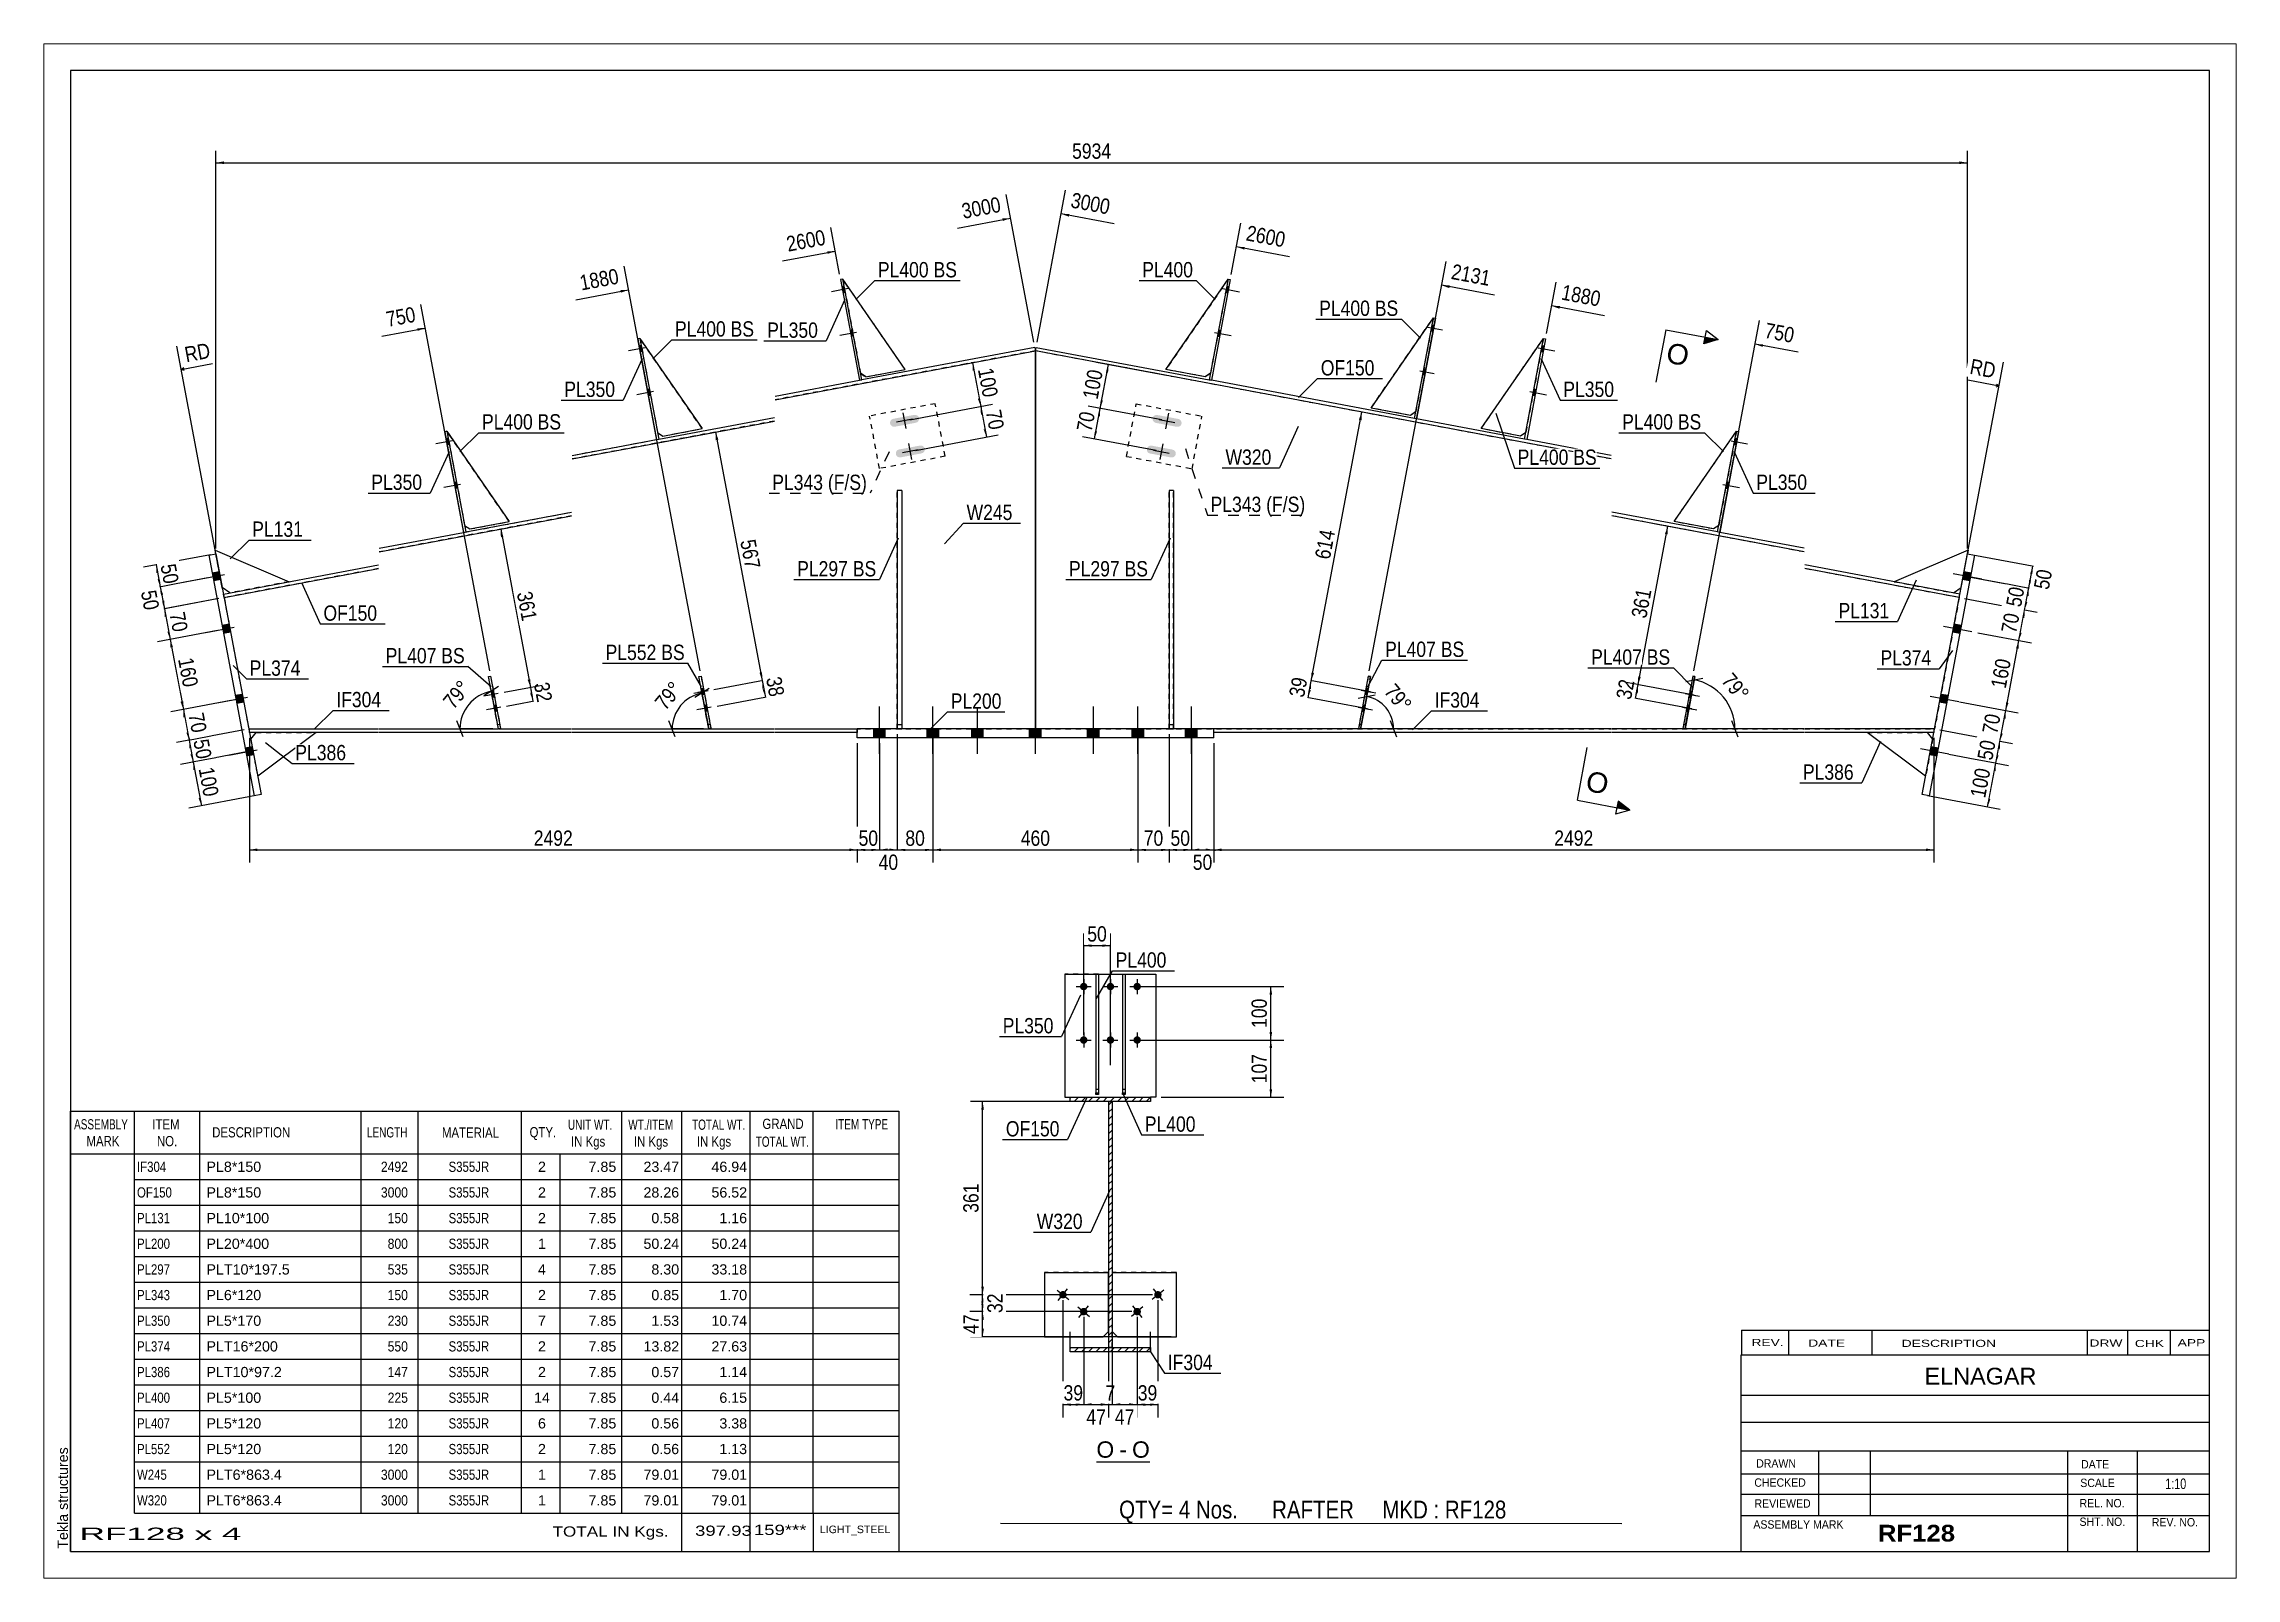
# Paper-space layout 'Layout1' of a CAD drawing. Header units: millimetres. Extents: x 0 to 410, y 0 to 287.
# The model-space entities are those that its viewports show. They can reach past a viewport. Long polylines and large blocks are cut down to what shows.
import ezdxf

# ---------------------------------------------------------------- set-up
doc = ezdxf.new("R2010")
doc.units = ezdxf.units.MM
doc.linetypes.add('DXK_LINE_DOT1', pattern=[1.8814, 0.9407, -0.9407])
doc.linetypes.add('DXK_LINE_DOT2', pattern=[3.9198, 1.9599, -1.9599])
doc.layers.add('Viewport layer', color=7, linetype='Continuous', plot=False)
doc.styles.add('Arial', font='ARIAL.TTF', dxfattribs={"height": 0.2})
doc.styles.add('Arial Bold', font='ARIALBD.TTF', dxfattribs={"height": 0.2})
doc.styles.add('Arial Narrow', font='ARIALN.TTF', dxfattribs={"height": 0.2})

# ---------------------------------------------------------------- blocks, each defined once
blk = doc.blocks.new('Unknown-627307897-1210')
at = {"color": 5, "linetype": 'Continuous'}
for p, q in [((158.92, 123.98), (-241.08, 123.98)), ((-241.08, 123.98), (-241.08, -153.02)), ((158.92, -153.02), (158.92, 123.98)), ((-241.08, -153.02), (158.92, -153.02))]:
    blk.add_line(p, q, dxfattribs=at)
at = {"color": 174, "linetype": 'Continuous', "style": 'Arial'}
blk.add_text('Tekla structures', height=1.9102, rotation=90, dxfattribs=at).set_placement((-241.58, -152.52))
blk = doc.blocks.new('Unknown-627307897-15 - 2433')
at = {"color": 7, "linetype": 'Continuous'}
blk.add_line((-49.23, -136.24), (-39.25, -136.24), dxfattribs=at)
at = {"color": 0, "linetype": 'Continuous'}
blk.add_wipeout([(-45.92, -135.49), (-45.92, -132.29), (-49.23, -132.29), (-49.23, -135.49)], dxfattribs=at)
blk.add_wipeout([(-43.53, -135.49), (-43.53, -132.29), (-44.96, -132.29), (-44.96, -135.49)], dxfattribs=at)
at = {"color": 96, "linetype": 'Continuous', "style": 'Arial'}
blk.add_text('O', height=3.06, dxfattribs=at).set_placement((-49.23, -135.49))
at = {"color": 0, "linetype": 'Continuous'}
blk.add_wipeout([(-39.25, -135.49), (-39.25, -132.29), (-42.57, -132.29), (-42.57, -135.49)], dxfattribs=at)
at = {"color": 96, "linetype": 'Continuous', "style": 'Arial'}
for s, p in [('-', (-44.96, -135.49)), ('O', (-42.57, -135.49))]:
    blk.add_text(s, height=3.06, dxfattribs=at).set_placement(p)
blk = doc.blocks.new('Bolt-627307897-1239 - 1231')
at = {"color": 3, "linetype": 'DXK_LINE_DOT2'}
for p, q in [((60.38, 4.89), (63.08, 4.38)), ((60.87, 7.47), (63.57, 6.97)), ((61.05, 4.17), (61.46, 4.09)), ((61.27, 5.32), (61.68, 5.24)), ((61.54, 6.75), (61.95, 6.68)), ((61.75, 7.9), (62.16, 7.82))]:
    blk.add_line(p, q, dxfattribs=at)
blk = doc.blocks.new('Part-627307897-1601 - 1231')
at = {"color": 2, "linetype": 'Continuous'}
for p, q in [((66.92, 37.67), (70.46, 56.5)), ((70.86, 56.43), (67.33, 37.59)), ((70.46, 56.5), (70.86, 56.43)), ((67.33, 37.59), (66.92, 37.67))]:
    blk.add_line(p, q, dxfattribs=at)
blk = doc.blocks.new('Part-627307897-1392 - 1231')
at = {"color": 2, "linetype": 'Continuous'}
for p, q in [((-123.58, 10.65), (-123.17, 10.72)), ((-121.73, 0.82), (-123.58, 10.65)), ((-123.17, 10.72), (-121.32, 0.9)), ((-121.32, 0.9), (-121.73, 0.82))]:
    blk.add_line(p, q, dxfattribs=at)
at = {"color": 7, "linetype": 'DXK_LINE_DOT1'}
blk.add_line((-121.89, 1.64), (-121.48, 1.72), dxfattribs=at)
blk = doc.blocks.new('Part-627307897-1544 - 1231')
at = {"color": 2, "linetype": 'Continuous'}
for p, q in [((-207.63, 0.17), (-207.63, 0.83)), ((-207.63, 0.83), (-183.47, 0.83)), ((-183.47, 0.17), (-207.63, 0.17)), ((-183.37, 0.83), (-161.09, 0.83)), ((-147.38, 0.17), (-183.37, 0.17)), ((-161.01, 0.83), (-147.38, 0.83)), ((-147.28, 0.83), (-121.73, 0.83)), ((-109.43, 0.17), (-147.28, 0.17)), ((-121.66, 0.83), (-109.43, 0.83)), ((-109.33, 0.83), (-93.97, 0.83)), ((-93.97, 0.17), (-109.33, 0.17))]:
    blk.add_line(p, q, dxfattribs=at)
at = {"color": 7, "linetype": 'DXK_LINE_DOT1'}
for p, q in [((-207.63, 0.17), (-207.63, 0.17)), ((-207.63, 0.17), (-207.63, 0.17)), ((-93.97, 0.83), (-93.97, 0.17))]:
    blk.add_line(p, q, dxfattribs=at)
blk = doc.blocks.new('Bolt-627307897-1234 - 1231')
at = {"color": 3, "linetype": 'DXK_LINE_DOT2'}
for p, q in [((1.2, 8.49), (1.61, 8.42)), ((-0.28, 4.89), (2.42, 4.38)), ((0.31, 8.07), (3.01, 7.56)), ((0.39, 4.17), (0.8, 4.1)), ((0.6, 5.32), (1.01, 5.24)), ((0.98, 7.35), (1.39, 7.27))]:
    blk.add_line(p, q, dxfattribs=at)
blk = doc.blocks.new('Part-627307897-1637 - 1231')
at = {"color": 2, "linetype": 'Continuous'}
for p, q in [((-93.97, -0.83), (-93.97, 0.83)), ((-27.3, 0.83), (-93.97, 0.83)), ((-27.3, -0.83), (-27.3, 0.83)), ((-27.3, -0.83), (-93.97, -0.83))]:
    blk.add_line(p, q, dxfattribs=at)
blk = doc.blocks.new('Bolt-627307897-1235 - 1231')
at = {"linetype": 'Continuous'}
for points in [[(1.39, 7.27), (1.61, 8.42), (1.2, 8.49), (0.98, 7.35)], [(0.8, 4.1), (1.01, 5.24), (0.6, 5.32), (0.39, 4.17)]]:
    blk.add_hatch(color=3, dxfattribs=at).paths.add_polyline_path(points)
at = {"color": 3, "linetype": 'Continuous'}
for p, q in [((1.2, 8.49), (1.61, 8.42)), ((-0.28, 4.89), (2.42, 4.38)), ((0.31, 8.07), (3.01, 7.56)), ((0.39, 4.17), (0.8, 4.1)), ((0.6, 5.32), (1.01, 5.24)), ((0.98, 7.35), (1.39, 7.27))]:
    blk.add_line(p, q, dxfattribs=at)
blk = doc.blocks.new('Bolt-627307897-1236 - 1231')
at = {"linetype": 'Continuous'}
for points in [[(-122.52, 7.27), (-122.73, 8.41), (-123.14, 8.34), (-122.93, 7.19)], [(-121.94, 4.17), (-122.15, 5.32), (-122.56, 5.24), (-122.35, 4.1)]]:
    blk.add_hatch(color=3, dxfattribs=at).paths.add_polyline_path(points)
at = {"color": 3, "linetype": 'Continuous'}
for p, q in [((-122.73, 8.41), (-123.14, 8.34)), ((-121.85, 7.98), (-124.55, 7.48)), ((-121.27, 4.89), (-123.97, 4.38)), ((-122.52, 7.27), (-122.93, 7.19)), ((-122.15, 5.32), (-122.56, 5.24)), ((-121.94, 4.17), (-122.35, 4.1))]:
    blk.add_line(p, q, dxfattribs=at)
blk = doc.blocks.new('Bolt-627307897-1237 - 1231')
at = {"color": 3, "linetype": 'DXK_LINE_DOT2'}
for p, q in [((-122.73, 8.41), (-123.14, 8.34)), ((-121.85, 7.98), (-124.55, 7.48)), ((-121.27, 4.89), (-123.97, 4.38)), ((-122.52, 7.27), (-122.93, 7.19)), ((-122.15, 5.32), (-122.56, 5.24)), ((-121.94, 4.17), (-122.35, 4.1))]:
    blk.add_line(p, q, dxfattribs=at)
blk = doc.blocks.new('Bolt-627307897-1238 - 1231')
at = {"linetype": 'Continuous'}
for points in [[(-161.77, 6.76), (-161.99, 7.9), (-162.4, 7.83), (-162.18, 6.68)], [(-161.29, 4.17), (-161.51, 5.32), (-161.91, 5.24), (-161.7, 4.1)]]:
    blk.add_hatch(color=3, dxfattribs=at).paths.add_polyline_path(points)
at = {"color": 3, "linetype": 'Continuous'}
for p, q in [((-161.1, 7.47), (-163.81, 6.97)), ((-160.62, 4.89), (-163.32, 4.38)), ((-161.99, 7.9), (-162.4, 7.83)), ((-161.77, 6.76), (-162.18, 6.68)), ((-161.51, 5.32), (-161.91, 5.24)), ((-161.29, 4.17), (-161.7, 4.1))]:
    blk.add_line(p, q, dxfattribs=at)
blk = doc.blocks.new('Bolt-627307897-1240 - 1231')
at = {"linetype": 'Continuous'}
for points in [[(13.73, 75.22), (13.94, 76.36), (13.53, 76.44), (13.32, 75.29)], [(13.73, 75.22), (13.94, 76.36), (13.53, 76.44), (13.32, 75.29)], [(13.73, 75.22), (13.94, 76.36), (13.53, 76.44), (13.32, 75.29)], [(12.19, 67.03), (12.41, 68.17), (12, 68.25), (11.78, 67.1)], [(12.19, 67.03), (12.41, 68.17), (12, 68.25), (11.78, 67.1)], [(12.19, 67.03), (12.41, 68.17), (12, 68.25), (11.78, 67.1)]]:
    blk.add_hatch(color=3, dxfattribs=at).paths.add_polyline_path(points)
at = {"color": 3, "linetype": 'Continuous'}
for p, q in [((12.77, 75.99), (15.47, 75.48)), ((12.77, 75.99), (15.47, 75.48)), ((12.77, 75.99), (15.47, 75.48)), ((13.32, 75.29), (13.73, 75.22)), ((13.32, 75.29), (13.73, 75.22)), ((13.32, 75.29), (13.73, 75.22)), ((13.53, 76.44), (13.94, 76.36)), ((13.53, 76.44), (13.94, 76.36)), ((13.53, 76.44), (13.94, 76.36)), ((11.23, 67.8), (13.94, 67.29)), ((11.23, 67.8), (13.94, 67.29)), ((11.23, 67.8), (13.94, 67.29)), ((11.78, 67.1), (12.19, 67.03)), ((11.78, 67.1), (12.19, 67.03)), ((11.78, 67.1), (12.19, 67.03)), ((12, 68.25), (12.41, 68.17)), ((12, 68.25), (12.41, 68.17)), ((12, 68.25), (12.41, 68.17))]:
    blk.add_line(p, q, dxfattribs=at)
blk = doc.blocks.new('Part-627307897-1490 - 1231')
at = {"color": 7, "linetype": 'DXK_LINE_DOT1'}
for p, q in [((-35.63, 0.83), (-35.63, 45.44)), ((-35.63, 45.44), (-35.63, 45.44)), ((-35.63, 45.44), (-35.63, 0.83)), ((-34.8, 45.44), (-35.63, 45.44)), ((-34.8, 45.44), (-34.8, 0.83)), ((-34.8, 0.83), (-34.8, 45.44)), ((-35.63, 1.67), (-34.8, 1.67)), ((-35.63, 0.83), (-35.63, 0.83)), ((-35.63, 0.83), (-34.8, 0.83))]:
    blk.add_line(p, q, dxfattribs=at)
blk = doc.blocks.new('Bolt-627307897-1241 - 1231')
at = {"linetype": 'Continuous'}
for points in [[(113.04, 30.23), (112.76, 28.76), (114.07, 28.51), (114.35, 29.99)], [(113.04, 30.23), (112.76, 28.76), (114.07, 28.51), (114.35, 29.99)], [(111.19, 20.41), (110.92, 18.93), (112.23, 18.69), (112.5, 20.16)], [(111.19, 20.41), (110.92, 18.93), (112.23, 18.69), (112.5, 20.16)], [(108.73, 7.3), (108.46, 5.83), (109.77, 5.58), (110.04, 7.06)], [(108.73, 7.3), (108.46, 5.83), (109.77, 5.58), (110.04, 7.06)], [(106.89, -2.53), (106.61, -4), (107.92, -4.25), (108.2, -2.77)], [(106.89, -2.53), (106.61, -4), (107.92, -4.25), (108.2, -2.77)]]:
    blk.add_hatch(color=3, dxfattribs=at).paths.add_polyline_path(points)
at = {"color": 3, "linetype": 'Continuous'}
for p, q in [((116.34, 28.85), (111.02, 29.85)), ((116.34, 28.85), (111.02, 29.85)), ((114.07, 28.51), (112.76, 28.76)), ((114.07, 28.51), (112.76, 28.76)), ((114.35, 29.99), (113.04, 30.23)), ((114.35, 29.99), (113.04, 30.23)), ((114.5, 19.02), (109.17, 20.02)), ((114.5, 19.02), (109.17, 20.02)), ((112.23, 18.69), (110.92, 18.93)), ((112.23, 18.69), (110.92, 18.93)), ((112.5, 20.16), (111.19, 20.41)), ((112.5, 20.16), (111.19, 20.41)), ((112.03, 5.92), (106.71, 6.92)), ((112.03, 5.92), (106.71, 6.92)), ((109.77, 5.58), (108.46, 5.83)), ((109.77, 5.58), (108.46, 5.83)), ((110.04, 7.06), (108.73, 7.3)), ((110.04, 7.06), (108.73, 7.3)), ((110.19, -3.91), (104.87, -2.91)), ((110.19, -3.91), (104.87, -2.91)), ((107.92, -4.25), (106.61, -4)), ((107.92, -4.25), (106.61, -4)), ((108.2, -2.77), (106.89, -2.53)), ((108.2, -2.77), (106.89, -2.53))]:
    blk.add_line(p, q, dxfattribs=at)
blk = doc.blocks.new('Part-627307897-1616 - 1231')
at = {"color": 2, "linetype": 'Continuous'}
for p, q in [((-24.6, 84.96), (-28.14, 66.12)), ((-24.19, 84.88), (-27.73, 66.05)), ((-24.6, 84.96), (-24.19, 84.88)), ((-28.14, 66.12), (-27.73, 66.05))]:
    blk.add_line(p, q, dxfattribs=at)
blk = doc.blocks.new('Part-627307897-1441 - 1231')
at = {"color": 2, "linetype": 'Continuous'}
for p, q in [((-134.61, 73.89), (-122.95, 57)), ((-131.3, 56.28), (-130.33, 55.61)), ((-130.33, 55.61), (-122.95, 57))]:
    blk.add_line(p, q, dxfattribs=at)
blk = doc.blocks.new('Bolt-627307897-1242 - 1231')
at = {"linetype": 'Continuous'}
for points in [[(-214.59, 29.99), (-214.31, 28.52), (-213, 28.76), (-213.28, 30.24)], [(-214.59, 29.99), (-214.31, 28.52), (-213, 28.76), (-213.28, 30.24)], [(-212.74, 20.16), (-212.47, 18.69), (-211.16, 18.93), (-211.43, 20.41)], [(-212.74, 20.16), (-212.47, 18.69), (-211.16, 18.93), (-211.43, 20.41)], [(-210.28, 7.06), (-210.01, 5.58), (-208.7, 5.83), (-208.97, 7.3)], [(-210.28, 7.06), (-210.01, 5.58), (-208.7, 5.83), (-208.97, 7.3)], [(-208.44, -2.77), (-208.16, -4.24), (-206.85, -4), (-207.13, -2.52)], [(-208.44, -2.77), (-208.16, -4.24), (-206.85, -4), (-207.13, -2.52)]]:
    blk.add_hatch(color=3, dxfattribs=at).paths.add_polyline_path(points)
at = {"color": 3, "linetype": 'Continuous'}
for p, q in [((-212.32, 29.65), (-217.64, 28.65)), ((-212.32, 29.65), (-217.64, 28.65)), ((-213.28, 30.24), (-214.59, 29.99)), ((-213.28, 30.24), (-214.59, 29.99)), ((-213, 28.76), (-214.31, 28.52)), ((-213, 28.76), (-214.31, 28.52)), ((-210.48, 19.82), (-215.8, 18.82)), ((-210.48, 19.82), (-215.8, 18.82)), ((-211.43, 20.41), (-212.74, 20.16)), ((-211.43, 20.41), (-212.74, 20.16)), ((-211.16, 18.93), (-212.47, 18.69)), ((-211.16, 18.93), (-212.47, 18.69)), ((-208.01, 6.72), (-213.34, 5.72)), ((-208.01, 6.72), (-213.34, 5.72)), ((-208.97, 7.3), (-210.28, 7.06)), ((-208.97, 7.3), (-210.28, 7.06)), ((-208.7, 5.83), (-210.01, 5.58)), ((-208.7, 5.83), (-210.01, 5.58)), ((-206.17, -3.11), (-211.49, -4.11)), ((-206.17, -3.11), (-211.49, -4.11)), ((-207.13, -2.52), (-208.44, -2.77)), ((-207.13, -2.52), (-208.44, -2.77)), ((-206.85, -4), (-208.16, -4.24)), ((-206.85, -4), (-208.16, -4.24))]:
    blk.add_line(p, q, dxfattribs=at)
blk = doc.blocks.new('Bolt-627307897-1243 - 1231')
at = {"linetype": 'Continuous'}
for points in [[(-90.88, -0.83), (-88.72, -0.83), (-88.72, 0.83), (-90.88, 0.83)], [(-90.88, -0.83), (-88.72, -0.83), (-88.72, 0.83), (-90.88, 0.83)], [(-80.88, -0.83), (-78.72, -0.83), (-78.72, 0.83), (-80.88, 0.83)], [(-80.88, -0.83), (-78.72, -0.83), (-78.72, 0.83), (-80.88, 0.83)], [(-72.55, -0.83), (-70.38, -0.83), (-70.38, 0.83), (-72.55, 0.83)], [(-72.55, -0.83), (-70.38, -0.83), (-70.38, 0.83), (-72.55, 0.83)], [(-61.72, -0.83), (-59.55, -0.83), (-59.55, 0.83), (-61.72, 0.83)], [(-61.72, -0.83), (-59.55, -0.83), (-59.55, 0.83), (-61.72, 0.83)], [(-50.88, -0.83), (-48.72, -0.83), (-48.72, 0.83), (-50.88, 0.83)], [(-50.88, -0.83), (-48.72, -0.83), (-48.72, 0.83), (-50.88, 0.83)], [(-42.55, -0.83), (-40.38, -0.83), (-40.38, 0.83), (-42.55, 0.83)], [(-42.55, -0.83), (-40.38, -0.83), (-40.38, 0.83), (-42.55, 0.83)], [(-32.55, -0.83), (-30.38, -0.83), (-30.38, 0.83), (-32.55, 0.83)], [(-32.55, -0.83), (-30.38, -0.83), (-30.38, 0.83), (-32.55, 0.83)]]:
    blk.add_hatch(color=3, dxfattribs=at).paths.add_polyline_path(points)
at = {"color": 3, "linetype": 'Continuous'}
for p, q in [((-89.8, -3.82), (-89.8, 5)), ((-89.8, -3.82), (-89.8, 5)), ((-79.8, -3.82), (-79.8, 5)), ((-79.8, -3.82), (-79.8, 5)), ((-71.47, -3.82), (-71.47, 5)), ((-71.47, -3.82), (-71.47, 5)), ((-60.63, -3.82), (-60.63, 5)), ((-60.63, -3.82), (-60.63, 5)), ((-49.8, -3.82), (-49.8, 5)), ((-49.8, -3.82), (-49.8, 5)), ((-41.47, -3.82), (-41.47, 5)), ((-41.47, -3.82), (-41.47, 5)), ((-31.47, -3.82), (-31.47, 5)), ((-31.47, -3.82), (-31.47, 5)), ((-90.88, -0.83), (-90.88, 0.83)), ((-90.88, -0.83), (-90.88, 0.83)), ((-88.72, -0.83), (-88.72, 0.83)), ((-88.72, -0.83), (-88.72, 0.83)), ((-80.88, -0.83), (-80.88, 0.83)), ((-80.88, -0.83), (-80.88, 0.83)), ((-78.72, -0.83), (-78.72, 0.83)), ((-78.72, -0.83), (-78.72, 0.83)), ((-72.55, -0.83), (-72.55, 0.83)), ((-72.55, -0.83), (-72.55, 0.83)), ((-70.38, -0.83), (-70.38, 0.83)), ((-70.38, -0.83), (-70.38, 0.83)), ((-61.72, -0.83), (-61.72, 0.83)), ((-61.72, -0.83), (-61.72, 0.83)), ((-59.55, -0.83), (-59.55, 0.83)), ((-59.55, -0.83), (-59.55, 0.83)), ((-50.88, -0.83), (-50.88, 0.83)), ((-50.88, -0.83), (-50.88, 0.83)), ((-48.72, -0.83), (-48.72, 0.83)), ((-48.72, -0.83), (-48.72, 0.83)), ((-42.55, -0.83), (-42.55, 0.83)), ((-42.55, -0.83), (-42.55, 0.83)), ((-40.38, -0.83), (-40.38, 0.83)), ((-40.38, -0.83), (-40.38, 0.83)), ((-32.55, -0.83), (-32.55, 0.83)), ((-32.55, -0.83), (-32.55, 0.83)), ((-30.38, -0.83), (-30.38, 0.83)), ((-30.38, -0.83), (-30.38, 0.83))]:
    blk.add_line(p, q, dxfattribs=at)
blk = doc.blocks.new('Part-627307897-1581 - 1231')
at = {"color": 2, "linetype": 'Continuous'}
for p, q in [((-170.69, 56.51), (-171.1, 56.43)), ((-171.1, 56.43), (-167.57, 37.59)), ((-170.69, 56.51), (-167.16, 37.67)), ((-167.57, 37.59), (-167.16, 37.67))]:
    blk.add_line(p, q, dxfattribs=at)
blk = doc.blocks.new('Part-627307897-1500 - 1231')
at = {"color": 7, "linetype": 'DXK_LINE_DOT1'}
for p, q in [((-60.63, 71.55), (-109.33, 62.4)), ((-109.43, 58.43), (-147.28, 51.33)), ((-147.38, 40.7), (-183.37, 33.95)), ((-183.47, 30.83), (-212.37, 25.4)), ((-212.37, 25.4), (-207.76, 0.83)), ((-207.63, 0.83), (-183.47, 0.83)), ((-183.37, 0.83), (-147.38, 0.83)), ((-147.28, 0.83), (-109.43, 0.83)), ((-109.33, 0.83), (-60.63, 0.83))]:
    blk.add_line(p, q, dxfattribs=at)
at = {"color": 2, "linetype": 'Continuous'}
for p, q in [((-60.63, 0.83), (-60.63, 71.55)), ((-207.76, 0.83), (-207.63, 0.83))]:
    blk.add_line(p, q, dxfattribs=at)
blk = doc.blocks.new('Bolt-627307897-1244 - 1231')
at = {"linetype": 'Continuous'}
for points in [[(34.31, 71.35), (34.53, 72.5), (34.12, 72.58), (33.9, 71.43)], [(34.31, 71.35), (34.53, 72.5), (34.12, 72.58), (33.9, 71.43)], [(34.31, 71.35), (34.53, 72.5), (34.12, 72.58), (33.9, 71.43)], [(32.78, 63.16), (32.99, 64.31), (32.58, 64.39), (32.37, 63.24)], [(32.78, 63.16), (32.99, 64.31), (32.58, 64.39), (32.37, 63.24)], [(32.78, 63.16), (32.99, 64.31), (32.58, 64.39), (32.37, 63.24)]]:
    blk.add_hatch(color=3, dxfattribs=at).paths.add_polyline_path(points)
at = {"color": 3, "linetype": 'Continuous'}
for p, q in [((33.36, 72.12), (36.47, 71.54)), ((33.36, 72.12), (36.47, 71.54)), ((33.36, 72.12), (36.47, 71.54)), ((33.9, 71.43), (34.31, 71.35)), ((33.9, 71.43), (34.31, 71.35)), ((33.9, 71.43), (34.31, 71.35)), ((34.12, 72.58), (34.53, 72.5)), ((34.12, 72.58), (34.53, 72.5)), ((34.12, 72.58), (34.53, 72.5)), ((31.82, 63.93), (34.93, 63.35)), ((31.82, 63.93), (34.93, 63.35)), ((31.82, 63.93), (34.93, 63.35)), ((32.37, 63.24), (32.78, 63.16)), ((32.37, 63.24), (32.78, 63.16)), ((32.37, 63.24), (32.78, 63.16)), ((32.58, 64.39), (32.99, 64.31)), ((32.58, 64.39), (32.99, 64.31)), ((32.58, 64.39), (32.99, 64.31))]:
    blk.add_line(p, q, dxfattribs=at)
blk = doc.blocks.new('Part-627307897-1611 - 1231')
at = {"color": 2, "linetype": 'Continuous'}
for p, q in [((62.28, 10.72), (60.44, 0.9)), ((62.69, 10.65), (60.85, 0.82)), ((62.28, 10.72), (62.69, 10.65)), ((60.85, 0.82), (60.44, 0.9))]:
    blk.add_line(p, q, dxfattribs=at)
at = {"color": 7, "linetype": 'DXK_LINE_DOT1'}
blk.add_line((60.59, 1.71), (61, 1.64), dxfattribs=at)
blk = doc.blocks.new('Bolt-627307897-1245 - 1231')
at = {"linetype": 'Continuous'}
for points in [[(-24.65, 82.43), (-24.44, 83.57), (-24.85, 83.65), (-25.06, 82.5)], [(-24.65, 82.43), (-24.44, 83.57), (-24.85, 83.65), (-25.06, 82.5)], [(-24.65, 82.43), (-24.44, 83.57), (-24.85, 83.65), (-25.06, 82.5)], [(-26.19, 74.24), (-25.98, 75.38), (-26.39, 75.46), (-26.6, 74.31)], [(-26.19, 74.24), (-25.98, 75.38), (-26.39, 75.46), (-26.6, 74.31)], [(-26.19, 74.24), (-25.98, 75.38), (-26.39, 75.46), (-26.6, 74.31)]]:
    blk.add_hatch(color=3, dxfattribs=at).paths.add_polyline_path(points)
at = {"color": 3, "linetype": 'Continuous'}
for p, q in [((-25.61, 83.2), (-22.5, 82.62)), ((-25.61, 83.2), (-22.5, 82.62)), ((-25.61, 83.2), (-22.5, 82.62)), ((-25.06, 82.5), (-24.65, 82.43)), ((-25.06, 82.5), (-24.65, 82.43)), ((-25.06, 82.5), (-24.65, 82.43)), ((-24.85, 83.65), (-24.44, 83.57)), ((-24.85, 83.65), (-24.44, 83.57)), ((-24.85, 83.65), (-24.44, 83.57)), ((-27.15, 75.01), (-24.04, 74.42)), ((-27.15, 75.01), (-24.04, 74.42)), ((-27.15, 75.01), (-24.04, 74.42)), ((-26.6, 74.31), (-26.19, 74.24)), ((-26.6, 74.31), (-26.19, 74.24)), ((-26.6, 74.31), (-26.19, 74.24)), ((-26.39, 75.46), (-25.98, 75.38)), ((-26.39, 75.46), (-25.98, 75.38)), ((-26.39, 75.46), (-25.98, 75.38))]:
    blk.add_line(p, q, dxfattribs=at)
blk = doc.blocks.new('Bolt-627307897-1246 - 1231')
at = {"linetype": 'Continuous'}
for points in [[(61.27, 5.32), (61.05, 4.17), (61.46, 4.09), (61.68, 5.24)], [(61.75, 7.9), (61.54, 6.75), (61.95, 6.68), (62.16, 7.82)]]:
    blk.add_hatch(color=3, dxfattribs=at).paths.add_polyline_path(points)
at = {"color": 3, "linetype": 'Continuous'}
for p, q in [((60.38, 4.89), (63.08, 4.38)), ((60.87, 7.47), (63.57, 6.97)), ((61.05, 4.17), (61.46, 4.09)), ((61.27, 5.32), (61.68, 5.24)), ((61.54, 6.75), (61.95, 6.68)), ((61.75, 7.9), (62.16, 7.82))]:
    blk.add_line(p, q, dxfattribs=at)
blk = doc.blocks.new('Part-627307897-1296 - 1231')
at = {"color": 7, "linetype": 'DXK_LINE_DOT1'}
for p, q in [((-134.61, 73.89), (-131.3, 56.28)), ((-122.95, 57), (-134.61, 73.89)), ((-131.3, 56.28), (-130.33, 55.61)), ((-130.33, 55.61), (-122.95, 57))]:
    blk.add_line(p, q, dxfattribs=at)
blk = doc.blocks.new('Bolt-627307897-1247 - 1231')
at = {"linetype": 'Continuous'}
for points in [[(70.4, 53.97), (70.62, 55.12), (70.21, 55.19), (69.99, 54.05)], [(70.4, 53.97), (70.62, 55.12), (70.21, 55.19), (69.99, 54.05)], [(70.4, 53.97), (70.62, 55.12), (70.21, 55.19), (69.99, 54.05)], [(68.87, 45.78), (69.08, 46.93), (68.67, 47), (68.46, 45.86)], [(68.87, 45.78), (69.08, 46.93), (68.67, 47), (68.46, 45.86)], [(68.87, 45.78), (69.08, 46.93), (68.67, 47), (68.46, 45.86)]]:
    blk.add_hatch(color=3, dxfattribs=at).paths.add_polyline_path(points)
at = {"color": 3, "linetype": 'Continuous'}
for p, q in [((69.45, 54.74), (72.56, 54.16)), ((69.45, 54.74), (72.56, 54.16)), ((69.45, 54.74), (72.56, 54.16)), ((69.99, 54.05), (70.4, 53.97)), ((69.99, 54.05), (70.4, 53.97)), ((69.99, 54.05), (70.4, 53.97)), ((70.21, 55.19), (70.62, 55.12)), ((70.21, 55.19), (70.62, 55.12)), ((70.21, 55.19), (70.62, 55.12)), ((67.91, 46.55), (71.02, 45.97)), ((67.91, 46.55), (71.02, 45.97)), ((67.91, 46.55), (71.02, 45.97)), ((68.46, 45.86), (68.87, 45.78)), ((68.46, 45.86), (68.87, 45.78)), ((68.46, 45.86), (68.87, 45.78)), ((68.67, 47), (69.08, 46.93)), ((68.67, 47), (69.08, 46.93)), ((68.67, 47), (69.08, 46.93))]:
    blk.add_line(p, q, dxfattribs=at)
blk = doc.blocks.new('Bolt-627307897-1248 - 1231')
at = {"linetype": 'Continuous'}
for points in [[(-96.2, 82.5), (-96.42, 83.65), (-96.83, 83.57), (-96.61, 82.43)], [(-96.2, 82.5), (-96.42, 83.65), (-96.83, 83.57), (-96.61, 82.43)], [(-96.2, 82.5), (-96.42, 83.65), (-96.83, 83.57), (-96.61, 82.43)], [(-94.66, 74.31), (-94.88, 75.46), (-95.29, 75.38), (-95.07, 74.24)], [(-94.66, 74.31), (-94.88, 75.46), (-95.29, 75.38), (-95.07, 74.24)], [(-94.66, 74.31), (-94.88, 75.46), (-95.29, 75.38), (-95.07, 74.24)]]:
    blk.add_hatch(color=3, dxfattribs=at).paths.add_polyline_path(points)
at = {"color": 3, "linetype": 'Continuous'}
for p, q in [((-95.65, 83.2), (-98.77, 82.62)), ((-95.65, 83.2), (-98.77, 82.62)), ((-95.65, 83.2), (-98.77, 82.62)), ((-96.42, 83.65), (-96.83, 83.57)), ((-96.42, 83.65), (-96.83, 83.57)), ((-96.42, 83.65), (-96.83, 83.57)), ((-96.2, 82.5), (-96.61, 82.43)), ((-96.2, 82.5), (-96.61, 82.43)), ((-96.2, 82.5), (-96.61, 82.43)), ((-94.12, 75.01), (-97.23, 74.43)), ((-94.12, 75.01), (-97.23, 74.43)), ((-94.12, 75.01), (-97.23, 74.43)), ((-94.88, 75.46), (-95.29, 75.38)), ((-94.88, 75.46), (-95.29, 75.38)), ((-94.88, 75.46), (-95.29, 75.38)), ((-94.66, 74.31), (-95.07, 74.24)), ((-94.66, 74.31), (-95.07, 74.24)), ((-94.66, 74.31), (-95.07, 74.24))]:
    blk.add_line(p, q, dxfattribs=at)
blk = doc.blocks.new('Part-627307897-1370 - 1231')
at = {"color": 2, "linetype": 'Continuous'}
for p, q in [((1.62, 10.72), (-0.23, 0.9)), ((2.03, 10.65), (0.18, 0.82)), ((1.62, 10.72), (2.03, 10.65)), ((0.18, 0.82), (-0.23, 0.9))]:
    blk.add_line(p, q, dxfattribs=at)
blk = doc.blocks.new('Bolt-627307897-1249 - 1231')
at = {"color": 3, "linetype": 'DXK_LINE_DOT2'}
for p, q in [((-161.1, 7.47), (-163.81, 6.97)), ((-160.62, 4.89), (-163.32, 4.38)), ((-161.99, 7.9), (-162.4, 7.83)), ((-161.77, 6.76), (-162.18, 6.68)), ((-161.51, 5.32), (-161.91, 5.24)), ((-161.29, 4.17), (-161.7, 4.1))]:
    blk.add_line(p, q, dxfattribs=at)
blk = doc.blocks.new('Part-627307897-1306 - 1231')
at = {"color": 7, "linetype": 'DXK_LINE_DOT1'}
for p, q in [((-24.59, 84.96), (-36.24, 68.07)), ((-24.59, 84.96), (-27.9, 67.35)), ((-28.88, 66.69), (-36.24, 68.07)), ((-27.9, 67.35), (-27.91, 67.34))]:
    blk.add_line(p, q, dxfattribs=at)
at = {"color": 2, "linetype": 'Continuous'}
for p, q in [((-28.87, 66.68), (-28.88, 66.69)), ((-27.91, 67.34), (-28.87, 66.68))]:
    blk.add_line(p, q, dxfattribs=at)
blk = doc.blocks.new('Part-627307897-1321 - 1231')
at = {"color": 7, "linetype": 'DXK_LINE_DOT1'}
for p, q in [((58.8, 39.61), (70.46, 56.5)), ((70.46, 56.5), (67.15, 38.9)), ((66.18, 38.23), (58.8, 39.61)), ((67.15, 38.9), (66.18, 38.23))]:
    blk.add_line(p, q, dxfattribs=at)
blk = doc.blocks.new('Bolt-627307897-1250 - 1231')
at = {"linetype": 'Continuous'}
for points in [[(-170.23, 54.05), (-170.45, 55.2), (-170.86, 55.12), (-170.64, 53.97)], [(-170.23, 54.05), (-170.45, 55.2), (-170.86, 55.12), (-170.64, 53.97)], [(-170.23, 54.05), (-170.45, 55.2), (-170.86, 55.12), (-170.64, 53.97)], [(-168.69, 45.86), (-168.91, 47), (-169.32, 46.93), (-169.1, 45.78)], [(-168.69, 45.86), (-168.91, 47), (-169.32, 46.93), (-169.1, 45.78)], [(-168.69, 45.86), (-168.91, 47), (-169.32, 46.93), (-169.1, 45.78)]]:
    blk.add_hatch(color=3, dxfattribs=at).paths.add_polyline_path(points)
at = {"color": 3, "linetype": 'Continuous'}
for p, q in [((-169.68, 54.74), (-172.8, 54.16)), ((-169.68, 54.74), (-172.8, 54.16)), ((-169.68, 54.74), (-172.8, 54.16)), ((-170.45, 55.2), (-170.86, 55.12)), ((-170.45, 55.2), (-170.86, 55.12)), ((-170.45, 55.2), (-170.86, 55.12)), ((-170.23, 54.05), (-170.64, 53.97)), ((-170.23, 54.05), (-170.64, 53.97)), ((-170.23, 54.05), (-170.64, 53.97)), ((-168.15, 46.55), (-171.26, 45.97)), ((-168.15, 46.55), (-171.26, 45.97)), ((-168.15, 46.55), (-171.26, 45.97)), ((-168.91, 47), (-169.32, 46.93)), ((-168.91, 47), (-169.32, 46.93)), ((-168.91, 47), (-169.32, 46.93)), ((-168.69, 45.86), (-169.1, 45.78)), ((-168.69, 45.86), (-169.1, 45.78)), ((-168.69, 45.86), (-169.1, 45.78))]:
    blk.add_line(p, q, dxfattribs=at)
blk = doc.blocks.new('Part-627307897-1316 - 1231')
at = {"color": 7, "linetype": 'DXK_LINE_DOT1'}
for p, q in [((22.72, 57), (34.37, 73.89)), ((34.37, 73.89), (31.06, 56.28)), ((30.09, 55.61), (22.72, 57)), ((31.06, 56.28), (30.09, 55.61))]:
    blk.add_line(p, q, dxfattribs=at)
blk = doc.blocks.new('Bolt-627307897-1251 - 1231')
at = {"linetype": 'Continuous'}
for points in [[(-134.14, 71.43), (-134.36, 72.58), (-134.77, 72.5), (-134.55, 71.35)], [(-134.14, 71.43), (-134.36, 72.58), (-134.77, 72.5), (-134.55, 71.35)], [(-134.14, 71.43), (-134.36, 72.58), (-134.77, 72.5), (-134.55, 71.35)], [(-132.61, 63.24), (-132.82, 64.39), (-133.23, 64.31), (-133.02, 63.16)], [(-132.61, 63.24), (-132.82, 64.39), (-133.23, 64.31), (-133.02, 63.16)], [(-132.61, 63.24), (-132.82, 64.39), (-133.23, 64.31), (-133.02, 63.16)]]:
    blk.add_hatch(color=3, dxfattribs=at).paths.add_polyline_path(points)
at = {"color": 3, "linetype": 'Continuous'}
for p, q in [((-133.6, 72.13), (-136.71, 71.54)), ((-133.6, 72.13), (-136.71, 71.54)), ((-133.6, 72.13), (-136.71, 71.54)), ((-134.36, 72.58), (-134.77, 72.5)), ((-134.36, 72.58), (-134.77, 72.5)), ((-134.36, 72.58), (-134.77, 72.5)), ((-134.14, 71.43), (-134.55, 71.35)), ((-134.14, 71.43), (-134.55, 71.35)), ((-134.14, 71.43), (-134.55, 71.35)), ((-132.06, 63.94), (-135.17, 63.35)), ((-132.06, 63.94), (-135.17, 63.35)), ((-132.06, 63.94), (-135.17, 63.35)), ((-132.82, 64.39), (-133.23, 64.31)), ((-132.82, 64.39), (-133.23, 64.31)), ((-132.82, 64.39), (-133.23, 64.31)), ((-132.61, 63.24), (-133.02, 63.16)), ((-132.61, 63.24), (-133.02, 63.16)), ((-132.61, 63.24), (-133.02, 63.16))]:
    blk.add_line(p, q, dxfattribs=at)
blk = doc.blocks.new('Part-627307897-1326 - 1231')
at = {"color": 7, "linetype": 'DXK_LINE_DOT1'}
for p, q in [((-170.69, 56.51), (-167.39, 38.9)), ((-159.04, 39.62), (-170.69, 56.51)), ((-167.39, 38.9), (-166.41, 38.23)), ((-166.41, 38.23), (-159.04, 39.62))]:
    blk.add_line(p, q, dxfattribs=at)
blk = doc.blocks.new('Part-627307897-1274 - 1231')
at = {"color": 2, "linetype": 'Continuous'}
for p, q in [((-60.63, 71.55), (-60.63, 0.83)), ((107.52, 0.83), (107.39, 0.83))]:
    blk.add_line(p, q, dxfattribs=at)
at = {"color": 7, "linetype": 'DXK_LINE_DOT1'}
for p, q in [((47.04, 51.33), (-60.63, 71.55)), ((83.13, 33.94), (47.14, 40.7)), ((112.13, 25.4), (83.23, 30.83)), ((112.13, 25.4), (107.52, 0.83)), ((-60.63, 0.83), (47.04, 0.83)), ((47.14, 0.83), (83.13, 0.83)), ((83.23, 0.83), (107.39, 0.83))]:
    blk.add_line(p, q, dxfattribs=at)
blk = doc.blocks.new('Part-627307897-1301 - 1231')
at = {"color": 7, "linetype": 'DXK_LINE_DOT1'}
for p, q in [((-96.66, 84.96), (-93.36, 67.35)), ((-85.01, 68.07), (-96.66, 84.96)), ((-93.36, 67.35), (-92.38, 66.69)), ((-92.38, 66.69), (-85.01, 68.07))]:
    blk.add_line(p, q, dxfattribs=at)
blk = doc.blocks.new('Part-627307897-1311 - 1231')
at = {"color": 7, "linetype": 'DXK_LINE_DOT1'}
for p, q in [((2.13, 60.86), (13.78, 77.75)), ((13.78, 77.75), (10.47, 60.14)), ((9.5, 59.48), (2.13, 60.86)), ((10.47, 60.14), (9.5, 59.48))]:
    blk.add_line(p, q, dxfattribs=at)
blk = doc.blocks.new('Part-627307897-1621 - 1231')
at = {"color": 2, "linetype": 'Continuous'}
for p, q in [((30.83, 55.05), (34.37, 73.89)), ((34.78, 73.81), (31.24, 54.97)), ((34.37, 73.89), (34.78, 73.81)), ((31.24, 54.97), (30.83, 55.05))]:
    blk.add_line(p, q, dxfattribs=at)
blk = doc.blocks.new('Part-627307897-1348 - 1231')
at = {"color": 7, "linetype": 'DXK_LINE_DOT1'}
for p, q in [((1.62, 10.72), (-0.23, 0.9)), ((0.18, 0.82), (2.03, 10.65)), ((2.03, 10.65), (1.62, 10.72)), ((-0.23, 0.9), (0.18, 0.82)), ((-0.08, 1.72), (0.33, 1.64))]:
    blk.add_line(p, q, dxfattribs=at)
blk = doc.blocks.new('Part-627307897-1414 - 1231')
at = {"color": 7, "linetype": 'DXK_LINE_DOT1'}
for p, q in [((-123.58, 10.65), (-123.17, 10.72)), ((-121.73, 0.82), (-123.58, 10.65)), ((-123.17, 10.72), (-121.32, 0.9)), ((-121.32, 0.9), (-121.73, 0.82))]:
    blk.add_line(p, q, dxfattribs=at)
blk = doc.blocks.new('Part-627307897-1419 - 1231')
at = {"color": 2, "linetype": 'Continuous'}
for p, q in [((-162.93, 10.65), (-162.52, 10.72)), ((-161.08, 0.82), (-162.93, 10.65)), ((-162.52, 10.72), (-160.67, 0.9)), ((-160.67, 0.9), (-161.08, 0.82))]:
    blk.add_line(p, q, dxfattribs=at)
at = {"color": 7, "linetype": 'DXK_LINE_DOT1'}
blk.add_line((-161.24, 1.64), (-160.83, 1.72), dxfattribs=at)
blk = doc.blocks.new('Part-627307897-1586 - 1231')
at = {"color": 2, "linetype": 'Continuous'}
for p, q in [((-170.69, 56.51), (-159.04, 39.62)), ((-167.39, 38.9), (-166.41, 38.23)), ((-166.41, 38.23), (-159.04, 39.62))]:
    blk.add_line(p, q, dxfattribs=at)
blk = doc.blocks.new('Part-627307897-1463 - 1231')
at = {"color": 7, "linetype": 'DXK_LINE_DOT1'}
for p, q in [((-86.47, 0.83), (-86.47, 45.44)), ((-86.47, 45.44), (-86.47, 45.44)), ((-85.63, 45.44), (-86.47, 45.44)), ((-85.63, 45.44), (-85.63, 0.83)), ((-86.47, 1.67), (-85.63, 1.67)), ((-86.47, 0.83), (-86.47, 0.83)), ((-86.47, 0.83), (-85.63, 0.83))]:
    blk.add_line(p, q, dxfattribs=at)
blk = doc.blocks.new('Part-627307897-1596 - 1231')
at = {"color": 2, "linetype": 'Continuous'}
for p, q in [((-96.66, 84.96), (-97.07, 84.88)), ((-97.07, 84.88), (-93.53, 66.05)), ((-93.13, 66.12), (-96.66, 84.96)), ((-93.53, 66.05), (-93.13, 66.12))]:
    blk.add_line(p, q, dxfattribs=at)
blk = doc.blocks.new('Part-627307897-1485 - 1231')
at = {"color": 2, "linetype": 'Continuous'}
for p, q in [((-85.63, 45.44), (-86.47, 45.44)), ((-86.47, 45.44), (-86.47, 0.83)), ((-85.63, 45.44), (-85.63, 45.44)), ((-85.63, 45.44), (-85.63, 0.83)), ((-86.47, 0.83), (-85.63, 0.83)), ((-85.63, 0.83), (-85.63, 0.83))]:
    blk.add_line(p, q, dxfattribs=at)
blk = doc.blocks.new('Part-627307897-1554 - 1231')
at = {"color": 2, "linetype": 'Continuous'}
for p, q in [((-60.63, 71.55), (-60.51, 72.2)), ((47.04, 51.33), (-60.63, 71.55)), ((-60.51, 72.2), (-28.14, 66.12)), ((10.24, 58.91), (-27.73, 66.05)), ((30.83, 55.05), (10.65, 58.84)), ((47.04, 52), (31.24, 54.97)), ((66.92, 37.67), (47.14, 41.38)), ((83.13, 33.94), (47.14, 40.7)), ((83.13, 34.62), (67.33, 37.59)), ((112.26, 26.06), (83.23, 31.51)), ((112.13, 25.4), (83.23, 30.83))]:
    blk.add_line(p, q, dxfattribs=at)
at = {"color": 7, "linetype": 'DXK_LINE_DOT1'}
for p, q in [((-27.73, 66.05), (-28.14, 66.12)), ((10.65, 58.84), (10.24, 58.91)), ((31.24, 54.97), (30.83, 55.05)), ((67.33, 37.59), (66.92, 37.67)), ((112.13, 25.4), (112.26, 26.06))]:
    blk.add_line(p, q, dxfattribs=at)
blk = doc.blocks.new('Part-627307897-1495 - 1231')
at = {"color": 2, "linetype": 'Continuous'}
for p, q in [((-34.8, 45.44), (-35.63, 45.44)), ((-35.63, 45.44), (-35.63, 0.83)), ((-34.8, 45.44), (-34.8, 45.44)), ((-34.8, 45.44), (-34.8, 0.83)), ((-35.63, 0.83), (-34.8, 0.83)), ((-34.8, 0.83), (-34.8, 0.83))]:
    blk.add_line(p, q, dxfattribs=at)
blk = doc.blocks.new('Part-627307897-1591 - 1231')
at = {"color": 7, "linetype": 'DXK_LINE_DOT1'}
for p, q in [((-162.93, 10.65), (-162.52, 10.72)), ((-161.08, 0.82), (-162.93, 10.65)), ((-162.52, 10.72), (-160.67, 0.9)), ((-160.67, 0.9), (-161.08, 0.82))]:
    blk.add_line(p, q, dxfattribs=at)
blk = doc.blocks.new('Part-627307897-1522 - 1231')
at = {"color": 2, "linetype": 'Continuous'}
for p, q in [((-109.33, 62.4), (-60.63, 71.55)), ((-60.76, 72.2), (-93.13, 66.12)), ((-60.76, 72.2), (-60.63, 71.55)), ((-109.33, 63.08), (-93.53, 66.05)), ((-147.28, 51.33), (-109.43, 58.43)), ((-131.07, 55.05), (-109.43, 59.11)), ((-147.28, 52), (-131.48, 54.97)), ((-167.16, 37.67), (-147.38, 41.38)), ((-183.37, 33.95), (-147.38, 40.7)), ((-183.37, 34.62), (-167.57, 37.59)), ((-212.49, 26.06), (-183.47, 31.51)), ((-212.37, 25.4), (-183.47, 30.83))]:
    blk.add_line(p, q, dxfattribs=at)
at = {"color": 7, "linetype": 'DXK_LINE_DOT1'}
for p, q in [((-93.13, 66.12), (-93.53, 66.05)), ((-147.28, 52), (-131.07, 55.05)), ((-167.57, 37.59), (-147.38, 41.38)), ((-212.37, 25.4), (-212.49, 26.06))]:
    blk.add_line(p, q, dxfattribs=at)
blk = doc.blocks.new('Part-627307897-1549 - 1231')
at = {"color": 2, "linetype": 'Continuous'}
for p, q in [((0.11, 0.83), (-27.3, 0.83)), ((47.04, 0.17), (-27.3, 0.17)), ((47.04, 0.83), (0.18, 0.83)), ((60.77, 0.83), (47.14, 0.83)), ((83.13, 0.17), (47.14, 0.17)), ((83.13, 0.83), (60.85, 0.83)), ((107.39, 0.83), (83.23, 0.83)), ((107.39, 0.17), (83.23, 0.17)), ((107.39, 0.83), (107.39, 0.17))]:
    blk.add_line(p, q, dxfattribs=at)
at = {"color": 7, "linetype": 'DXK_LINE_DOT1'}
for p, q in [((-27.3, 0.17), (-27.3, 0.83)), ((107.39, 0.17), (107.39, 0.17)), ((107.39, 0.17), (107.39, 0.17))]:
    blk.add_line(p, q, dxfattribs=at)
blk = doc.blocks.new('Part-627307897-1576 - 1231')
at = {"color": 2, "linetype": 'Continuous'}
for p, q in [((-134.61, 73.89), (-135.01, 73.81)), ((-135.01, 73.81), (-131.48, 54.97)), ((-134.61, 73.89), (-131.07, 55.05)), ((-131.48, 54.97), (-131.07, 55.05))]:
    blk.add_line(p, q, dxfattribs=at)
blk = doc.blocks.new('Part-627307897-1606 - 1231')
at = {"color": 2, "linetype": 'Continuous'}
for p, q in [((58.8, 39.61), (70.46, 56.5)), ((66.18, 38.23), (58.8, 39.61)), ((67.15, 38.9), (66.18, 38.23))]:
    blk.add_line(p, q, dxfattribs=at)
blk = doc.blocks.new('Part-627307897-1659 - 1231')
at = {"color": 2, "linetype": 'Continuous'}
for p, q in [((-215.22, 33.35), (-213.91, 33.59)), ((-215.22, 33.35), (-206.76, -11.7)), ((-213.91, 33.59), (-205.45, -11.45)), ((-205.45, -11.45), (-206.76, -11.7))]:
    blk.add_line(p, q, dxfattribs=at)
blk = doc.blocks.new('Part-627307897-1681 - 1231')
at = {"color": 2, "linetype": 'Continuous'}
for p, q in [((-213.91, 33.59), (-214.03, 34.25)), ((-214.03, 34.25), (-200.21, 28.37)), ((-211.27, 26.29), (-212.72, 27.29))]:
    blk.add_line(p, q, dxfattribs=at)
at = {"color": 7, "linetype": 'DXK_LINE_DOT1'}
for p, q in [((-212.72, 27.29), (-213.91, 33.59)), ((-200.21, 28.37), (-211.27, 26.29))]:
    blk.add_line(p, q, dxfattribs=at)
blk = doc.blocks.new('Part-627307897-1703 - 1231')
at = {"color": 2, "linetype": 'Continuous'}
for p, q in [((-207.4, -1.06), (-206.38, 0.17)), ((-195.13, 0.17), (-206.09, -8.02))]:
    blk.add_line(p, q, dxfattribs=at)
at = {"color": 7, "linetype": 'DXK_LINE_DOT1'}
for p, q in [((-206.38, 0.17), (-195.13, 0.17)), ((-207.4, -1.06), (-206.09, -8.02))]:
    blk.add_line(p, q, dxfattribs=at)
blk = doc.blocks.new('Part-627307897-1708 - 1231')
at = {"color": 2, "linetype": 'Continuous'}
for p, q in [((105.21, -11.45), (113.67, 33.59)), ((114.98, 33.35), (106.52, -11.7)), ((113.67, 33.59), (114.98, 33.35)), ((106.52, -11.7), (105.21, -11.45))]:
    blk.add_line(p, q, dxfattribs=at)
blk = doc.blocks.new('Part-627307897-1713 - 1231')
at = {"color": 2, "linetype": 'Continuous'}
for p, q in [((113.79, 34.25), (99.97, 28.37)), ((113.79, 34.25), (113.67, 33.59)), ((111.03, 26.29), (112.49, 27.29))]:
    blk.add_line(p, q, dxfattribs=at)
at = {"color": 7, "linetype": 'DXK_LINE_DOT1'}
for p, q in [((112.49, 27.29), (113.67, 33.59)), ((99.97, 28.37), (111.03, 26.29))]:
    blk.add_line(p, q, dxfattribs=at)
blk = doc.blocks.new('Part-627307897-1718 - 1231')
at = {"color": 2, "linetype": 'Continuous'}
for p, q in [((105.85, -8.02), (94.89, 0.17)), ((106.14, 0.17), (107.16, -1.06))]:
    blk.add_line(p, q, dxfattribs=at)
at = {"color": 7, "linetype": 'DXK_LINE_DOT1'}
for p, q in [((94.89, 0.17), (106.14, 0.17)), ((107.16, -1.06), (105.85, -8.02))]:
    blk.add_line(p, q, dxfattribs=at)
blk = doc.blocks.new('Part-627307897-1723 - 1231')
at = {"color": 2, "linetype": 'Continuous'}
for p, q in [((10.24, 58.91), (13.78, 77.75)), ((14.19, 77.67), (10.65, 58.84)), ((13.78, 77.75), (14.19, 77.67)), ((10.65, 58.84), (10.24, 58.91))]:
    blk.add_line(p, q, dxfattribs=at)
blk = doc.blocks.new('Part-627307897-1728 - 1231')
at = {"color": 7, "linetype": 'DXK_LINE_DOT1'}
for p, q in [((62.28, 10.72), (60.44, 0.9)), ((60.85, 0.82), (62.69, 10.65)), ((62.69, 10.65), (62.28, 10.72)), ((60.44, 0.9), (60.85, 0.82))]:
    blk.add_line(p, q, dxfattribs=at)
blk = doc.blocks.new('Part-627307897-1733 - 1231')
at = {"color": 2, "linetype": 'Continuous'}
for p, q in [((22.72, 57), (34.37, 73.89)), ((30.09, 55.61), (22.72, 57)), ((31.06, 56.28), (30.09, 55.61))]:
    blk.add_line(p, q, dxfattribs=at)
blk = doc.blocks.new('Part-627307897-1738 - 1231')
at = {"color": 2, "linetype": 'Continuous'}
for p, q in [((2.13, 60.86), (13.78, 77.75)), ((9.5, 59.48), (2.13, 60.86)), ((10.47, 60.14), (9.5, 59.48))]:
    blk.add_line(p, q, dxfattribs=at)
blk = doc.blocks.new('Part-627307897-1743 - 1231')
at = {"color": 2, "linetype": 'Continuous'}
for p, q in [((-36.25, 68.07), (-24.6, 84.96)), ((-28.88, 66.69), (-36.25, 68.07)), ((-27.91, 67.35), (-28.88, 66.69))]:
    blk.add_line(p, q, dxfattribs=at)
at = {"color": 7, "linetype": 'DXK_LINE_DOT1'}
blk.add_line((-24.6, 84.96), (-27.91, 67.35), dxfattribs=at)
blk = doc.blocks.new('Part-627307897-1748 - 1231')
at = {"color": 2, "linetype": 'Continuous'}
for p, q in [((-85.01, 68.07), (-96.66, 84.96)), ((-92.38, 66.69), (-93.36, 67.35)), ((-92.38, 66.69), (-85.01, 68.07))]:
    blk.add_line(p, q, dxfattribs=at)
blk = doc.blocks.new('Part-627307897-1760 - 1231')
at = {"color": 7, "linetype": 'DXK_LINE_DOT1'}
for p, q in [((-79.36, 61.67), (-91.64, 59.36)), ((-77.51, 51.84), (-79.36, 61.67)), ((-89.8, 49.54), (-91.64, 59.36)), ((-77.51, 51.84), (-89.8, 49.54))]:
    blk.add_line(p, q, dxfattribs=at)
blk = doc.blocks.new('Part-627307897-1765 - 1231')
at = {"color": 7, "linetype": 'DXK_LINE_DOT1'}
for p, q in [((-43.62, 51.82), (-41.78, 61.65)), ((-41.78, 61.65), (-29.49, 59.34)), ((-31.34, 49.51), (-29.49, 59.34)), ((-43.62, 51.82), (-31.34, 49.51))]:
    blk.add_line(p, q, dxfattribs=at)
blk = doc.blocks.new('Bolt-627307897-1766 - 1231')
at = {"linetype": 'Continuous'}
for points in [[(-87.81, 58.25), (-87.82, 57.96), (-87.71, 57.69), (-87.5, 57.48), (-87.23, 57.37), (-86.94, 57.36), (-83.01, 58.1), (-82.74, 58.21), (-82.53, 58.42), (-82.42, 58.68), (-82.41, 58.98), (-82.52, 59.25), (-82.73, 59.46), (-83, 59.57), (-83.29, 59.58), (-87.22, 58.84), (-87.49, 58.73), (-87.7, 58.52)], [(-86.74, 52.52), (-86.74, 52.23), (-86.63, 51.96), (-86.43, 51.75), (-86.16, 51.63), (-85.87, 51.63), (-81.93, 52.37), (-81.66, 52.48), (-81.45, 52.68), (-81.34, 52.95), (-81.34, 53.24), (-81.44, 53.52), (-81.65, 53.72), (-81.92, 53.84), (-82.21, 53.84), (-86.14, 53.1), (-86.41, 53), (-86.62, 52.79)]]:
    blk.add_hatch(color=3, dxfattribs=at).paths.add_polyline_path(points)
at = {"color": 3, "linetype": 'Continuous'}
for p, q in [((-83.64, 58.75), (-86.59, 58.19)), ((-84.84, 57), (-85.39, 59.94)), ((-83.76, 51.26), (-84.32, 54.21)), ((-82.56, 53.01), (-85.51, 52.46))]:
    blk.add_line(p, q, dxfattribs=at)
blk = doc.blocks.new('Bolt-627307897-1767 - 1231')
at = {"linetype": 'Continuous'}
for points in [[(-33.42, 57.67), (-33.31, 57.94), (-33.32, 58.23), (-33.43, 58.5), (-33.64, 58.71), (-33.91, 58.81), (-37.84, 59.55), (-38.14, 59.55), (-38.41, 59.43), (-38.61, 59.23), (-38.72, 58.95), (-38.72, 58.66), (-38.6, 58.39), (-38.39, 58.19), (-38.12, 58.08), (-34.19, 57.34), (-33.9, 57.34), (-33.63, 57.46)], [(-34.5, 51.93), (-34.39, 52.21), (-34.39, 52.5), (-34.51, 52.77), (-34.72, 52.97), (-34.99, 53.08), (-38.92, 53.82), (-39.21, 53.82), (-39.48, 53.7), (-39.69, 53.49), (-39.8, 53.22), (-39.79, 52.93), (-39.68, 52.66), (-39.47, 52.45), (-39.2, 52.35), (-35.27, 51.61), (-34.97, 51.61), (-34.7, 51.72)]]:
    blk.add_hatch(color=3, dxfattribs=at).paths.add_polyline_path(points)
at = {"color": 3, "linetype": 'Continuous'}
for p, q in [((-37.49, 58.72), (-34.54, 58.17)), ((-35.74, 59.92), (-36.29, 56.97)), ((-36.82, 54.19), (-37.37, 51.24)), ((-38.57, 52.99), (-35.62, 52.44))]:
    blk.add_line(p, q, dxfattribs=at)
blk = doc.blocks.new('Part-627307897-2465 - 2433')
at = {"linetype": 'Continuous'}
h = blk.add_hatch(dxfattribs=at)
h.set_pattern_fill('', scale=0.3, style=0, pattern_type=0)
h.set_pattern_definition([(45, (-39.1143, -68.0608), (-0.67352, 0.67352), [])])
h.paths.add_polyline_path([(-39.11, -68.86), (-39.11, -68.06), (-54.11, -68.06), (-54.11, -68.86)])
at = {"color": 2, "linetype": 'Continuous'}
for p, q in [((-54.11, -68.86), (-54.11, -68.06)), ((-54.11, -68.06), (-39.11, -68.06)), ((-39.11, -68.86), (-54.11, -68.86)), ((-39.11, -68.06), (-39.11, -68.86))]:
    blk.add_line(p, q, dxfattribs=at)
blk = doc.blocks.new('Bolt-627307897-2441 - 2433')
at = {"linetype": 'Continuous'}
for points in [[(-55.05, -104.47, -1), (-55.94, -105.55, -1)], [(-51.17, -107.62, -1), (-52.06, -108.71, -1)]]:
    blk.add_hatch(color=3, dxfattribs=at).paths.add_polyline_path(points)
at = {"color": 3, "linetype": 'Continuous'}
for p, q in [((-56.58, -104.13), (-54.41, -105.89)), ((-56.38, -106.1), (-54.61, -103.92)), ((-52.7, -107.28), (-50.53, -109.05)), ((-52.5, -109.25), (-50.73, -107.08))]:
    blk.add_line(p, q, dxfattribs=at)
blk = doc.blocks.new('Part-627307897-2460 - 2433')
at = {"linetype": 'Continuous'}
h = blk.add_hatch(dxfattribs=at)
h.set_pattern_fill('', scale=0.3, style=0, pattern_type=0)
h.set_pattern_definition([(45, (-39.1143, -114.8868), (-0.67352, 0.67352), [])])
h.paths.add_polyline_path([(-39.11, -115.7), (-39.11, -114.89), (-54.11, -114.89), (-54.11, -115.7)])
at = {"color": 7, "linetype": 'DXK_LINE_DOT1'}
for p, q in [((-54.11, -112.86), (-54.11, -110.98)), ((-39.11, -112.86), (-39.11, -110.98)), ((-54.11, -115.7), (-54.11, -114.89)), ((-39.11, -115.7), (-39.11, -114.89))]:
    blk.add_line(p, q, dxfattribs=at)
at = {"color": 2, "linetype": 'Continuous'}
for p, q in [((-54.11, -114.89), (-54.11, -112.86)), ((-39.11, -114.89), (-39.11, -112.86)), ((-54.11, -115.7), (-54.11, -114.89)), ((-54.11, -114.89), (-39.11, -114.89)), ((-39.11, -115.7), (-54.11, -115.7)), ((-39.11, -114.89), (-39.11, -115.7))]:
    blk.add_line(p, q, dxfattribs=at)
blk = doc.blocks.new('Part-627307897-2475 - 2433')
at = {"color": 2, "linetype": 'Continuous'}
for p, q in [((-55.11, -45.06), (-55.11, -68.06)), ((-55.11, -45.06), (-38.11, -45.06)), ((-38.11, -45.06), (-38.11, -68.06)), ((-55.11, -68.06), (-54.11, -68.06)), ((-38.11, -68.06), (-39.11, -68.06))]:
    blk.add_line(p, q, dxfattribs=at)
at = {"color": 7, "linetype": 'DXK_LINE_DOT1'}
for p, q in [((-48.86, -45.06), (-55.11, -45.06)), ((-54.11, -68.06), (-39.11, -68.06))]:
    blk.add_line(p, q, dxfattribs=at)
blk = doc.blocks.new('Part-627307897-2497 - 2433')
at = {"linetype": 'Continuous'}
h = blk.add_hatch(dxfattribs=at)
h.set_pattern_fill('', scale=0.3, style=0, pattern_type=0)
h.set_pattern_definition([(45, (-43.8643, -67.2443), (-0.6735, 0.6735), [])])
h.paths.add_polyline_path([(-43.86, -67.56), (-43.86, -67.24), (-44.36, -67.24), (-44.36, -67.56)])
at = {"color": 2, "linetype": 'Continuous'}
for p, q in [((-44.36, -45.06), (-44.36, -67.24)), ((-44.36, -45.06), (-43.86, -45.06)), ((-43.86, -45.06), (-43.86, -67.24)), ((-44.36, -67.56), (-44.36, -67.24)), ((-44.36, -67.24), (-43.86, -67.24)), ((-44.36, -67.56), (-44.36, -67.56)), ((-43.86, -67.56), (-44.36, -67.56)), ((-43.86, -67.24), (-43.86, -67.56)), ((-43.86, -67.56), (-43.86, -67.56))]:
    blk.add_line(p, q, dxfattribs=at)
at = {"color": 7, "linetype": 'DXK_LINE_DOT1'}
for p, q in [((-44.36, -66.56), (-43.86, -66.56)), ((-44.36, -67.24), (-44.36, -67.56)), ((-43.86, -67.56), (-44.36, -67.56)), ((-43.86, -67.24), (-43.86, -67.56))]:
    blk.add_line(p, q, dxfattribs=at)
blk = doc.blocks.new('Part-627307897-2498 - 2433')
at = {"color": 2, "linetype": 'Continuous'}
for p, q in [((-46.28, -100.86), (-34.28, -100.86)), ((-46.28, -100.86), (-46.28, -111.86)), ((-34.28, -112.86), (-34.28, -100.86)), ((-46.28, -111.86), (-45.28, -112.86)), ((-45.28, -112.86), (-34.28, -112.86))]:
    blk.add_line(p, q, dxfattribs=at)
at = {"color": 7, "linetype": 'DXK_LINE_DOT1'}
for p, q in [((-34.28, -100.86), (-46.28, -100.86)), ((-45.28, -112.86), (-34.28, -112.86))]:
    blk.add_line(p, q, dxfattribs=at)
blk = doc.blocks.new('Part-627307897-2521 - 2433')
at = {"color": 2, "linetype": 'Continuous'}
for p, q in [((-58.94, -100.86), (-46.94, -100.86)), ((-58.94, -100.86), (-58.94, -112.86)), ((-46.94, -111.86), (-46.94, -100.86)), ((-58.94, -112.86), (-47.94, -112.86)), ((-47.94, -112.86), (-46.94, -111.86))]:
    blk.add_line(p, q, dxfattribs=at)
at = {"color": 7, "linetype": 'DXK_LINE_DOT1'}
for p, q in [((-46.94, -100.86), (-58.94, -100.86)), ((-58.94, -112.86), (-47.94, -112.86))]:
    blk.add_line(p, q, dxfattribs=at)
blk = doc.blocks.new('Part-627307897-2537 - 2433')
at = {"linetype": 'Continuous'}
h = blk.add_hatch(dxfattribs=at)
h.set_pattern_fill('', scale=0.3, style=0, pattern_type=0)
h.set_pattern_definition([(45, (-48.8643, -67.2443), (-0.6735, 0.6735), [])])
h.paths.add_polyline_path([(-48.86, -67.56), (-48.86, -67.24), (-49.36, -67.24), (-49.36, -67.56)])
at = {"color": 2, "linetype": 'Continuous'}
for p, q in [((-49.36, -45.06), (-49.36, -67.24)), ((-49.36, -45.06), (-48.86, -45.06)), ((-48.86, -45.06), (-48.86, -67.24)), ((-49.36, -67.56), (-49.36, -67.24)), ((-49.36, -67.24), (-48.86, -67.24)), ((-49.36, -67.56), (-49.36, -67.56)), ((-48.86, -67.56), (-49.36, -67.56)), ((-48.86, -67.24), (-48.86, -67.56)), ((-48.86, -67.56), (-48.86, -67.56))]:
    blk.add_line(p, q, dxfattribs=at)
at = {"color": 7, "linetype": 'DXK_LINE_DOT1'}
for p, q in [((-49.36, -66.56), (-48.86, -66.56)), ((-49.36, -67.24), (-49.36, -67.56)), ((-48.86, -67.56), (-49.36, -67.56)), ((-48.86, -67.24), (-48.86, -67.56))]:
    blk.add_line(p, q, dxfattribs=at)
blk = doc.blocks.new('Part-627307897-2547 - 2433')
at = {"linetype": 'Continuous'}
h = blk.add_hatch(dxfattribs=at)
h.set_pattern_fill('', scale=0.3, style=0, pattern_type=0)
h.set_pattern_definition([(45, (-46.3143, -68.8608), (-0.67352, 0.67352), [])])
h.paths.add_polyline_path([(-46.31, -114.89), (-46.31, -68.86), (-46.91, -68.86), (-46.91, -114.89)])
at = {"color": 2, "linetype": 'Continuous'}
for p, q in [((-46.91, -114.89), (-46.91, -68.86)), ((-46.91, -68.86), (-46.31, -68.86)), ((-46.31, -68.86), (-46.31, -114.89)), ((-46.31, -114.89), (-46.91, -114.89))]:
    blk.add_line(p, q, dxfattribs=at)
at = {"color": 7, "linetype": 'DXK_LINE_DOT1'}
for p, q in [((-46.91, -114.89), (-46.91, -110.98)), ((-46.31, -114.89), (-46.31, -110.98))]:
    blk.add_line(p, q, dxfattribs=at)
blk = doc.blocks.new('Bolt-627307897-2552 - 2433')
at = {"linetype": 'Continuous'}
for points in [[(-50.91, -47.36, -1), (-52.31, -47.36, -1)], [(-45.91, -47.36, -1), (-47.31, -47.36, -1)], [(-40.91, -47.36, -1), (-42.31, -47.36, -1)], [(-50.91, -57.36, -1), (-52.31, -57.36, -1)], [(-45.91, -57.36, -1), (-47.31, -57.36, -1)], [(-40.91, -57.36, -1), (-42.31, -57.36, -1)]]:
    blk.add_hatch(color=3, dxfattribs=at).paths.add_polyline_path(points)
at = {"color": 3, "linetype": 'Continuous'}
for p, q in [((-53.01, -47.36), (-50.21, -47.36)), ((-51.61, -45.96), (-51.61, -48.76)), ((-48.01, -47.36), (-45.21, -47.36)), ((-46.61, -45.96), (-46.61, -48.76)), ((-43.01, -47.36), (-40.21, -47.36)), ((-41.61, -45.96), (-41.61, -48.76)), ((-53.01, -57.36), (-50.21, -57.36)), ((-51.61, -55.96), (-51.61, -58.76)), ((-48.01, -57.36), (-45.21, -57.36)), ((-46.61, -55.96), (-46.61, -58.76)), ((-43.01, -57.36), (-40.21, -57.36)), ((-41.61, -55.96), (-41.61, -58.76))]:
    blk.add_line(p, q, dxfattribs=at)
blk = doc.blocks.new('Bolt-627307897-2553 - 2433')
at = {"linetype": 'Continuous'}
for points in [[(-37.29, -105.55, -1), (-38.18, -104.47, -1)], [(-41.17, -108.71, -1), (-42.06, -107.62, -1)]]:
    blk.add_hatch(color=3, dxfattribs=at).paths.add_polyline_path(points)
at = {"color": 3, "linetype": 'Continuous'}
for p, q in [((-36.65, -104.13), (-38.82, -105.89)), ((-38.62, -103.92), (-36.85, -106.1)), ((-40.53, -107.28), (-42.7, -109.05)), ((-42.5, -107.08), (-40.73, -109.25))]:
    blk.add_line(p, q, dxfattribs=at)
blk = doc.blocks.new('StraightDimension-627307897-1943 - 1231')
at = {"linetype": 'Continuous'}
blk.add_hatch(color=7, dxfattribs=at).paths.add_polyline_path([(-138.25, 82.92), (-136.73, 82.95), (-138.16, 82.43)])
at = {"color": 7, "linetype": 'Continuous'}
for p, q in [((-123.35, 11.71), (-137.56, 87.38)), ((-146.62, 81.1), (-136.73, 82.95))]:
    blk.add_line(p, q, dxfattribs=at)
at = {"color": 0}
blk.add_wipeout([(-137.66, 83.7), (-138.44, 87.82), (-146.8, 86.25), (-146.03, 82.12)], dxfattribs=at)
at = {"color": 3, "style": 'Arial Narrow'}
blk.add_text('1880', height=2.863, rotation=10.6341, dxfattribs=at).set_placement((-145.55, 82.83))
blk = doc.blocks.new('StraightDimension-627307897-1879 - 1231')
at = {"linetype": 'Continuous'}
for points in [[(-218.88, -2.81), (-218.91, -1.28), (-218.39, -2.71)], [(-218.18, -3.84), (-218.15, -5.36), (-218.67, -3.93)]]:
    blk.add_hatch(color=7, dxfattribs=at).paths.add_polyline_path(points)
at = {"color": 7, "linetype": 'Continuous'}
for p, q in [((-208.62, 0.65), (-221.27, -1.73)), ((-207.85, -3.42), (-220.51, -5.8)), ((-218.91, -1.28), (-218.15, -5.36))]:
    blk.add_line(p, q, dxfattribs=at)
at = {"color": 0}
blk.add_wipeout([(-217.93, -5.68), (-213.81, -4.9), (-214.7, -0.13), (-218.83, -0.91)], dxfattribs=at)
at = {"color": 3, "style": 'Arial Narrow'}
blk.add_text('50', height=2.863, rotation=-79.3661, dxfattribs=at).set_placement((-218.13, -1.39))
blk = doc.blocks.new('StraightDimension-627307897-2252 - 1231')
at = {"linetype": 'Continuous'}
for points in [[(51.53, 7.7), (52.06, 9.13), (52.03, 7.61)], [(52.09, 7.97), (51.57, 6.55), (51.6, 8.07)]]:
    blk.add_hatch(color=7, dxfattribs=at).paths.add_polyline_path(points)
at = {"color": 7, "linetype": 'Continuous'}
for p, q in [((62.59, 7.15), (49.85, 9.54)), ((51.57, 6.55), (52.06, 9.13)), ((62.1, 4.57), (49.36, 6.96))]:
    blk.add_line(p, q, dxfattribs=at)
at = {"color": 0}
blk.add_wipeout([(52.12, 10.25), (47.99, 11.03), (47.09, 6.25), (51.22, 5.48)], dxfattribs=at)
at = {"color": 3, "style": 'Arial Narrow'}
blk.add_text('32', height=2.863, rotation=79.3661, dxfattribs=at).set_placement((50.74, 6.18))
blk = doc.blocks.new('StraightDimension-627307897-1961 - 1231')
at = {"linetype": 'Continuous'}
blk.add_hatch(color=7, dxfattribs=at).paths.add_polyline_path([(-176.26, 75.78), (-174.74, 75.82), (-176.17, 75.29)])
at = {"color": 7, "linetype": 'Continuous'}
for p, q in [((-162.7, 11.71), (-175.57, 80.24)), ((-182.84, 74.3), (-174.74, 75.82))]:
    blk.add_line(p, q, dxfattribs=at)
at = {"color": 0, "linetype": 'Continuous'}
blk.add_wipeout([(-214.06, 69.81), (-214.84, 73.93), (-220.68, 72.84), (-219.91, 68.71)], dxfattribs=at)
at = {"color": 7, "linetype": 'Continuous'}
for p, q in [((-212.68, 27.04), (-221.2, 72.43)), ((-214.54, 69.11), (-220.37, 68.01)), ((-219.93, 68.35), (-220.37, 68.01)), ((-219.84, 67.86), (-220.37, 68.01))]:
    blk.add_line(p, q, dxfattribs=at)
at = {"color": 3, "linetype": 'Continuous', "style": 'Arial Narrow'}
blk.add_text('RD', height=2.863, rotation=10.6341, dxfattribs=at).set_placement((-219.43, 69.41))
at = {"color": 0}
blk.add_wipeout([(-175.67, 76.56), (-176.45, 80.69), (-183.02, 79.45), (-182.24, 75.32)], dxfattribs=at)
at = {"color": 3, "style": 'Arial Narrow'}
blk.add_text('750', height=2.863, rotation=10.6341, dxfattribs=at).set_placement((-181.76, 76.02))
blk = doc.blocks.new('StraightDimension-627307897-1887 - 1231')
at = {"linetype": 'Continuous'}
for points in [[(-218.12, -6.88), (-218.15, -5.36), (-217.62, -6.79)], [(-216.64, -12.03), (-216.61, -13.55), (-217.13, -12.12)]]:
    blk.add_hatch(color=7, dxfattribs=at).paths.add_polyline_path(points)
at = {"color": 7, "linetype": 'Continuous'}
for p, q in [((-207.85, -3.42), (-220.51, -5.8)), ((-218.15, -5.36), (-216.61, -13.55)), ((-206.43, -11.64), (-218.97, -13.99))]:
    blk.add_line(p, q, dxfattribs=at)
at = {"color": 0}
blk.add_wipeout([(-216.61, -12.71), (-212.49, -11.93), (-213.72, -5.36), (-217.85, -6.14)], dxfattribs=at)
at = {"color": 3, "style": 'Arial Narrow'}
blk.add_text('100', height=2.863, rotation=-79.3661, dxfattribs=at).set_placement((-217.15, -6.62))
blk = doc.blocks.new('StraightDimension-627307897-41071 - 1231')
at = {"linetype": 'Continuous'}
for points in [[(-155.05, 7.09), (-155.08, 8.61), (-154.56, 7.18)], [(-154.63, 7.54), (-154.6, 6.02), (-155.12, 7.45)]]:
    blk.add_hatch(color=7, dxfattribs=at).paths.add_polyline_path(points)
at = {"color": 7, "linetype": 'Continuous'}
for p, q in [((-160.02, 7.68), (-152.87, 9.02)), ((-155.08, 8.61), (-154.6, 6.02)), ((-159.53, 5.1), (-152.39, 6.44))]:
    blk.add_line(p, q, dxfattribs=at)
at = {"color": 0}
blk.add_wipeout([(-154.24, 4.96), (-150.12, 5.73), (-151.01, 10.5), (-155.14, 9.73)], dxfattribs=at)
at = {"color": 3, "style": 'Arial Narrow'}
blk.add_text('32', height=2.863, rotation=-79.3661, dxfattribs=at).set_placement((-154.44, 9.25))
blk = doc.blocks.new('StraightDimension-627307897-1919 - 1231')
at = {"linetype": 'Continuous'}
for points in [[(-225.04, 29.98), (-225.07, 31.5), (-224.55, 30.07)], [(-224.33, 28.92), (-224.3, 27.4), (-224.82, 28.83)]]:
    blk.add_hatch(color=7, dxfattribs=at).paths.add_polyline_path(points)
at = {"color": 7, "linetype": 'Continuous'}
for p, q in [((-214.89, 33.41), (-227.43, 31.06)), ((-215.43, 29.07), (-226.66, 26.96)), ((-225.07, 31.5), (-224.3, 27.4))]:
    blk.add_line(p, q, dxfattribs=at)
at = {"color": 0}
blk.add_wipeout([(-224.09, 27.09), (-219.96, 27.87), (-220.86, 32.64), (-224.98, 31.87)], dxfattribs=at)
at = {"color": 3, "style": 'Arial Narrow'}
blk.add_text('50', height=2.863, rotation=-79.3661, dxfattribs=at).set_placement((-224.28, 31.39))
blk = doc.blocks.new('StraightDimension-627307897-2191 - 1231')
at = {"linetype": 'Continuous'}
blk.add_hatch(color=7, dxfattribs=at).paths.add_polyline_path([(37.36, 79.43), (35.93, 79.95), (37.45, 79.92)])
at = {"color": 7, "linetype": 'Continuous'}
for p, q in [((34.96, 74.79), (36.76, 84.37)), ((45.82, 78.09), (35.93, 79.95))]:
    blk.add_line(p, q, dxfattribs=at)
at = {"color": 0}
blk.add_wipeout([(45.22, 79.12), (46, 83.25), (37.63, 84.82), (36.86, 80.69)], dxfattribs=at)
at = {"color": 3, "style": 'Arial Narrow'}
blk.add_text('1880', height=2.863, rotation=-10.6341, dxfattribs=at).set_placement((37.56, 81.17))
blk = doc.blocks.new('StraightDimension-627307897-2130 - 1231')
at = {"linetype": 'Continuous'}
for points in [[(-206.13, -22.03), (-207.63, -21.78), (-206.13, -21.53)], [(-95.47, -21.53), (-93.97, -21.78), (-95.47, -22.03)]]:
    blk.add_hatch(color=7, dxfattribs=at).paths.add_polyline_path(points)
at = {"color": 7, "linetype": 'Continuous'}
for p, q in [((-207.63, -0.83), (-207.63, -24.18)), ((-93.97, -1.83), (-93.97, -24.18)), ((-207.63, -21.78), (-93.97, -21.78))]:
    blk.add_line(p, q, dxfattribs=at)
at = {"color": 0}
blk.add_wipeout([(-146.54, -21.63), (-146.54, -17.43), (-155.06, -17.43), (-155.06, -21.63)], dxfattribs=at)
at = {"color": 3, "style": 'Arial Narrow'}
blk.add_text('2492', height=2.863, dxfattribs=at).set_placement((-154.46, -21.03))
blk = doc.blocks.new('StraightDimension-627307897-1802 - 1231')
at = {"linetype": 'Continuous'}
for points in [[(122.76, 15.94), (123.29, 17.37), (123.25, 15.85)], [(121.35, 5.7), (120.82, 4.27), (120.86, 5.79)]]:
    blk.add_hatch(color=7, dxfattribs=at).paths.add_polyline_path(points)
at = {"color": 7, "linetype": 'Continuous'}
for p, q in [((115.6, 18.82), (125.64, 16.93)), ((120.82, 4.27), (123.29, 17.37)), ((112.21, 5.89), (123.18, 3.83))]:
    blk.add_line(p, q, dxfattribs=at)
at = {"color": 0}
blk.add_wipeout([(122.52, 14.13), (118.4, 14.91), (117.16, 8.34), (121.29, 7.56)], dxfattribs=at)
at = {"color": 3, "style": 'Arial Narrow'}
blk.add_text('160', height=2.863, rotation=79.3661, dxfattribs=at).set_placement((120.81, 8.26))
blk = doc.blocks.new('StraightDimension-627307897-1870 - 1231')
at = {"linetype": 'Continuous'}
for points in [[(-219.96, 2.95), (-219.99, 4.47), (-219.47, 3.04)], [(-218.94, 0.24), (-218.91, -1.28), (-219.43, 0.14)]]:
    blk.add_hatch(color=7, dxfattribs=at).paths.add_polyline_path(points)
at = {"color": 7, "linetype": 'Continuous'}
for p, q in [((-211.13, 6.14), (-222.35, 4.03)), ((-219.99, 4.47), (-218.91, -1.28)), ((-208.62, 0.65), (-221.27, -1.73))]:
    blk.add_line(p, q, dxfattribs=at)
at = {"color": 0}
blk.add_wipeout([(-218.86, -0.77), (-214.73, 0.01), (-215.62, 4.78), (-219.75, 4.01)], dxfattribs=at)
at = {"color": 3, "style": 'Arial Narrow'}
blk.add_text('70', height=2.863, rotation=-79.3661, dxfattribs=at).set_placement((-219.05, 3.53))
blk = doc.blocks.new('StraightDimension-627307897-2012 - 1231')
at = {"linetype": 'Continuous'}
for points in [[(-160.61, 36.69), (-160.64, 38.21), (-160.12, 36.78)], [(-155.11, 10.13), (-155.08, 8.61), (-155.6, 10.03)]]:
    blk.add_hatch(color=7, dxfattribs=at).paths.add_polyline_path(points)
at = {"color": 7, "linetype": 'Continuous'}
for p, q in [((-160.64, 38.21), (-155.08, 8.61)), ((-159.94, 38.34), (-158.43, 38.63)), ((-160.02, 7.68), (-152.87, 9.02))]:
    blk.add_line(p, q, dxfattribs=at)
at = {"color": 0}
blk.add_wipeout([(-157.1, 20.15), (-152.97, 20.93), (-154.2, 27.5), (-158.33, 26.72)], dxfattribs=at)
at = {"color": 3, "style": 'Arial Narrow'}
blk.add_text('361', height=2.863, rotation=-79.3661, dxfattribs=at).set_placement((-157.63, 26.24))
blk = doc.blocks.new('StraightDimension-627307897-1781 - 1231')
at = {"linetype": 'Continuous'}
for points in [[(120.3, 2.84), (120.82, 4.27), (120.79, 2.75)], [(120.27, -0.04), (119.75, -1.46), (119.78, 0.06)]]:
    blk.add_hatch(color=7, dxfattribs=at).paths.add_polyline_path(points)
at = {"color": 7, "linetype": 'Continuous'}
for p, q in [((112.21, 5.89), (123.18, 3.83)), ((119.75, -1.46), (120.82, 4.27)), ((108.5, 0.65), (122.11, -1.91))]:
    blk.add_line(p, q, dxfattribs=at)
at = {"color": 0}
blk.add_wipeout([(120.59, 3.82), (116.46, 4.59), (115.56, -0.18), (119.69, -0.96)], dxfattribs=at)
at = {"color": 3, "style": 'Arial Narrow'}
blk.add_text('70', height=2.863, rotation=79.3661, dxfattribs=at).set_placement((119.21, -0.26))
blk = doc.blocks.new('StraightDimension-627307897-1809 - 1231')
at = {"linetype": 'Continuous'}
for points in [[(123.84, 21.68), (124.36, 23.11), (124.33, 21.59)], [(123.81, 18.8), (123.29, 17.37), (123.32, 18.89)]]:
    blk.add_hatch(color=7, dxfattribs=at).paths.add_polyline_path(points)
at = {"color": 7, "linetype": 'Continuous'}
for p, q in [((113.12, 25.22), (126.72, 22.66)), ((123.29, 17.37), (124.36, 23.11)), ((115.6, 18.82), (125.64, 16.93))]:
    blk.add_line(p, q, dxfattribs=at)
at = {"color": 0}
blk.add_wipeout([(124.12, 22.65), (120, 23.43), (119.1, 18.66), (123.23, 17.88)], dxfattribs=at)
at = {"color": 3, "style": 'Arial Narrow'}
blk.add_text('70', height=2.863, rotation=79.3661, dxfattribs=at).set_placement((122.75, 18.58))
blk = doc.blocks.new('StraightDimension-627307897-1820 - 1231')
at = {"linetype": 'Continuous'}
for points in [[(124.88, 24.53), (124.36, 23.11), (124.39, 24.63)], [(124.61, 25.77), (125.13, 27.2), (125.1, 25.68)]]:
    blk.add_hatch(color=7, dxfattribs=at).paths.add_polyline_path(points)
at = {"color": 7, "linetype": 'Continuous'}
for p, q in [((112.94, 29.49), (127.49, 26.76)), ((113.12, 25.22), (126.72, 22.66)), ((124.36, 23.11), (125.13, 27.2))]:
    blk.add_line(p, q, dxfattribs=at)
at = {"color": 0}
blk.add_wipeout([(125.05, 27.57), (120.92, 28.34), (120.02, 23.57), (124.15, 22.79)], dxfattribs=at)
at = {"color": 3, "style": 'Arial Narrow'}
blk.add_text('50', height=2.863, rotation=79.3661, dxfattribs=at).set_placement((123.67, 23.5))
blk = doc.blocks.new('StraightDimension-627307897-1829 - 1231')
at = {"linetype": 'Continuous'}
for points in [[(125.65, 28.63), (125.13, 27.2), (125.16, 28.72)], [(125.38, 29.87), (125.9, 31.3), (125.87, 29.78)]]:
    blk.add_hatch(color=7, dxfattribs=at).paths.add_polyline_path(points)
at = {"color": 7, "linetype": 'Continuous'}
for p, q in [((114.65, 33.41), (128.11, 30.88)), ((112.94, 29.49), (127.34, 26.79)), ((125.13, 27.2), (125.9, 31.3))]:
    blk.add_line(p, q, dxfattribs=at)
at = {"color": 0}
blk.add_wipeout([(130.24, 30.83), (126.11, 31.61), (125.22, 26.83), (129.34, 26.06)], dxfattribs=at)
at = {"color": 3, "style": 'Arial Narrow'}
blk.add_text('50', height=2.863, rotation=79.3661, dxfattribs=at).set_placement((128.86, 26.76))
blk = doc.blocks.new('StraightDimension-627307897-1839 - 1231')
at = {"linetype": 'Continuous'}
for points in [[(119.5, -4.13), (118.98, -5.56), (119.01, -4.04)], [(119.23, -2.89), (119.75, -1.46), (119.72, -2.98)]]:
    blk.add_hatch(color=7, dxfattribs=at).paths.add_polyline_path(points)
at = {"color": 7, "linetype": 'Continuous'}
for p, q in [((108.5, 0.65), (122.11, -1.91)), ((110.21, -3.91), (121.34, -6)), ((118.98, -5.56), (119.75, -1.46))]:
    blk.add_line(p, q, dxfattribs=at)
at = {"color": 0}
blk.add_wipeout([(119.66, -1.1), (115.54, -0.32), (114.64, -5.1), (118.77, -5.87)], dxfattribs=at)
at = {"color": 3, "style": 'Arial Narrow'}
blk.add_text('50', height=2.863, rotation=79.3661, dxfattribs=at).set_placement((118.29, -5.17))
blk = doc.blocks.new('StraightDimension-627307897-1850 - 1231')
at = {"linetype": 'Continuous'}
for points in [[(118.46, -6.99), (118.98, -5.56), (118.95, -7.08)], [(117.96, -12.32), (117.44, -13.75), (117.47, -12.23)]]:
    blk.add_hatch(color=7, dxfattribs=at).paths.add_polyline_path(points)
at = {"color": 7, "linetype": 'Continuous'}
for p, q in [((110.21, -3.91), (121.34, -6)), ((117.44, -13.75), (118.98, -5.56)), ((106.19, -11.64), (119.8, -14.19))]:
    blk.add_line(p, q, dxfattribs=at)
at = {"color": 0}
blk.add_wipeout([(118.68, -6.34), (114.55, -5.57), (113.32, -12.14), (117.45, -12.91)], dxfattribs=at)
at = {"color": 3, "style": 'Arial Narrow'}
blk.add_text('100', height=2.863, rotation=79.3661, dxfattribs=at).set_placement((116.97, -12.21))
blk = doc.blocks.new('StraightDimension-627307897-1862 - 1231')
at = {"linetype": 'Continuous'}
for points in [[(-222.42, 16.05), (-222.45, 17.58), (-221.93, 16.15)], [(-220.02, 5.99), (-219.99, 4.47), (-220.51, 5.9)]]:
    blk.add_hatch(color=7, dxfattribs=at).paths.add_polyline_path(points)
at = {"color": 7, "linetype": 'Continuous'}
for p, q in [((-213.59, 19.24), (-224.81, 17.13)), ((-222.45, 17.58), (-219.99, 4.47)), ((-211.13, 6.14), (-222.35, 4.03))]:
    blk.add_line(p, q, dxfattribs=at)
at = {"color": 0}
blk.add_wipeout([(-220.46, 7.77), (-216.33, 8.54), (-217.56, 15.11), (-221.69, 14.34)], dxfattribs=at)
at = {"color": 3, "style": 'Arial Narrow'}
blk.add_text('160', height=2.863, rotation=-79.3661, dxfattribs=at).set_placement((-220.99, 13.86))
blk = doc.blocks.new('StraightDimension-627307897-1897 - 1231')
at = {"linetype": 'Continuous'}
for points in [[(-223.5, 21.79), (-223.53, 23.31), (-223.01, 21.88)], [(-222.48, 19.1), (-222.45, 17.58), (-222.98, 19)]]:
    blk.add_hatch(color=7, dxfattribs=at).paths.add_polyline_path(points)
at = {"color": 7, "linetype": 'Continuous'}
for p, q in [((-213.35, 25.22), (-225.89, 22.87)), ((-223.53, 23.31), (-222.45, 17.58)), ((-213.59, 19.24), (-224.81, 17.13))]:
    blk.add_line(p, q, dxfattribs=at)
at = {"color": 0}
blk.add_wipeout([(-222.4, 18.08), (-218.27, 18.86), (-219.16, 23.63), (-223.29, 22.86)], dxfattribs=at)
at = {"color": 3, "style": 'Arial Narrow'}
blk.add_text('70', height=2.863, rotation=-79.3661, dxfattribs=at).set_placement((-222.59, 22.38))
blk = doc.blocks.new('StraightDimension-627307897-1908 - 1231')
at = {"linetype": 'Continuous'}
for points in [[(-224.27, 25.88), (-224.3, 27.4), (-223.78, 25.98)], [(-223.56, 24.83), (-223.53, 23.31), (-224.05, 24.74)]]:
    blk.add_hatch(color=7, dxfattribs=at).paths.add_polyline_path(points)
at = {"color": 7, "linetype": 'Continuous'}
for p, q in [((-215.43, 29.07), (-226.51, 26.99)), ((-213.35, 25.22), (-225.74, 22.89)), ((-224.3, 27.4), (-223.53, 23.31))]:
    blk.add_line(p, q, dxfattribs=at)
at = {"color": 0}
blk.add_wipeout([(-227.74, 22.17), (-223.61, 22.94), (-224.51, 27.71), (-228.64, 26.94)], dxfattribs=at)
at = {"color": 3, "style": 'Arial Narrow'}
blk.add_text('50', height=2.863, rotation=-79.3661, dxfattribs=at).set_placement((-227.94, 26.46))
blk = doc.blocks.new('StraightDimension-627307897-1931 - 1231')
at = {"linetype": 'Continuous'}
blk.add_hatch(color=7, dxfattribs=at).paths.add_polyline_path([(-66.82, 96.34), (-65.29, 96.37), (-66.72, 95.85)])
at = {"color": 7, "linetype": 'Continuous'}
for p, q in [((-60.94, 73.18), (-66.13, 100.79)), ((-75.18, 94.51), (-65.29, 96.37))]:
    blk.add_line(p, q, dxfattribs=at)
at = {"color": 0}
blk.add_wipeout([(-66.22, 97.11), (-67, 101.24), (-75.36, 99.67), (-74.59, 95.54)], dxfattribs=at)
at = {"color": 3, "style": 'Arial Narrow'}
blk.add_text('3000', height=2.863, rotation=10.6341, dxfattribs=at).set_placement((-74.11, 96.24))
blk = doc.blocks.new('StraightDimension-627307897-1974 - 1231')
at = {"linetype": 'Continuous'}
blk.add_hatch(color=7, dxfattribs=at).paths.add_polyline_path([(-99.59, 90.18), (-98.07, 90.21), (-99.5, 89.69)])
at = {"color": 7, "linetype": 'Continuous'}
for p, q in [((-97.26, 85.87), (-98.9, 94.64)), ((-107.96, 88.36), (-98.07, 90.21))]:
    blk.add_line(p, q, dxfattribs=at)
at = {"color": 0}
blk.add_wipeout([(-99, 90.96), (-99.78, 95.08), (-108.14, 93.51), (-107.37, 89.38)], dxfattribs=at)
at = {"color": 3, "style": 'Arial Narrow'}
blk.add_text('2600', height=2.863, rotation=10.6341, dxfattribs=at).set_placement((-106.89, 90.09))
blk = doc.blocks.new('StraightDimension-627307897-1998 - 1231')
at = {"linetype": 'Continuous'}
for points in [[(-212.41, 106.49), (-213.91, 106.74), (-212.41, 106.99)], [(112.17, 106.99), (113.67, 106.74), (112.17, 106.49)]]:
    blk.add_hatch(color=7, dxfattribs=at).paths.add_polyline_path(points)
at = {"color": 7, "linetype": 'Continuous'}
for p, q in [((-213.91, 34.59), (-213.91, 108.99)), ((-213.91, 106.74), (113.67, 106.74)), ((113.67, 34.59), (113.67, 108.99))]:
    blk.add_line(p, q, dxfattribs=at)
at = {"color": 0}
blk.add_wipeout([(-45.86, 106.89), (-45.86, 111.09), (-54.38, 111.09), (-54.38, 106.89)], dxfattribs=at)
at = {"color": 3, "style": 'Arial Narrow'}
blk.add_text('5934', height=2.863, dxfattribs=at).set_placement((-53.78, 107.49))
blk = doc.blocks.new('StraightDimension-627307897-2027 - 1231')
at = {"linetype": 'Continuous'}
for points in [[(-120.42, 54.84), (-120.45, 56.36), (-119.92, 54.94)], [(-111.75, 11.41), (-111.72, 9.89), (-112.24, 11.32)]]:
    blk.add_hatch(color=7, dxfattribs=at).paths.add_polyline_path(points)
at = {"color": 7, "linetype": 'Continuous'}
for p, q in [((-131.62, 54.27), (-118.24, 56.78)), ((-120.45, 56.36), (-111.72, 9.89)), ((-120.76, 8.19), (-109.51, 10.3))]:
    blk.add_line(p, q, dxfattribs=at)
at = {"color": 0}
blk.add_wipeout([(-115.32, 29.87), (-111.19, 30.64), (-112.42, 37.21), (-116.55, 36.44)], dxfattribs=at)
at = {"color": 3, "style": 'Arial Narrow'}
blk.add_text('567', height=2.863, rotation=-79.3661, dxfattribs=at).set_placement((-115.85, 35.96))
blk = doc.blocks.new('StraightDimension-627307897-2039 - 1231')
at = {"linetype": 'Continuous'}
for points in [[(-39.97, -22.03), (-41.47, -21.78), (-39.97, -21.53)], [(-37.13, -21.53), (-35.63, -21.78), (-37.13, -22.03)]]:
    blk.add_hatch(color=7, dxfattribs=at).paths.add_polyline_path(points)
at = {"color": 7, "linetype": 'Continuous'}
for p, q in [((-41.47, -0.17), (-41.47, -24.18)), ((-35.63, -0.17), (-35.63, -24.18)), ((-41.47, -21.78), (-35.63, -21.78))]:
    blk.add_line(p, q, dxfattribs=at)
at = {"color": 0}
blk.add_wipeout([(-36.12, -21.63), (-36.12, -17.43), (-40.98, -17.43), (-40.98, -21.63)], dxfattribs=at)
at = {"color": 3, "style": 'Arial Narrow'}
blk.add_text('70', height=2.863, dxfattribs=at).set_placement((-40.38, -21.03))
blk = doc.blocks.new('StraightDimension-627307897-2057 - 1231')
at = {"linetype": 'Continuous'}
for points in [[(-34.13, -22.03), (-35.63, -21.78), (-34.13, -21.53)], [(-32.97, -21.53), (-31.47, -21.78), (-32.97, -22.03)]]:
    blk.add_hatch(color=7, dxfattribs=at).paths.add_polyline_path(points)
at = {"color": 7, "linetype": 'Continuous'}
for p, q in [((-35.63, -0.17), (-35.63, -24.18)), ((-31.47, -0.17), (-31.47, -24.18)), ((-35.63, -21.78), (-31.47, -21.78))]:
    blk.add_line(p, q, dxfattribs=at)
at = {"color": 0}
blk.add_wipeout([(-31.12, -21.63), (-31.12, -17.43), (-35.98, -17.43), (-35.98, -21.63)], dxfattribs=at)
at = {"color": 3, "style": 'Arial Narrow'}
blk.add_text('50', height=2.863, dxfattribs=at).set_placement((-35.38, -21.03))
blk = doc.blocks.new('StraightDimension-627307897-2079 - 1231')
at = {"linetype": 'Continuous'}
for points in [[(-29.97, -22.03), (-31.47, -21.78), (-29.97, -21.53)], [(-28.8, -21.53), (-27.3, -21.78), (-28.8, -22.03)]]:
    blk.add_hatch(color=7, dxfattribs=at).paths.add_polyline_path(points)
at = {"color": 7, "linetype": 'Continuous'}
for p, q in [((-31.47, -0.17), (-31.47, -24.03)), ((-27.3, -1.83), (-27.3, -24.03)), ((-31.47, -21.78), (-27.3, -21.78))]:
    blk.add_line(p, q, dxfattribs=at)
at = {"color": 0}
blk.add_wipeout([(-26.95, -26.13), (-26.95, -21.93), (-31.81, -21.93), (-31.81, -26.13)], dxfattribs=at)
at = {"color": 3, "style": 'Arial Narrow'}
blk.add_text('50', height=2.863, dxfattribs=at).set_placement((-31.21, -25.53))
blk = doc.blocks.new('StraightDimension-627307897-2096 - 1231')
at = {"linetype": 'Continuous'}
for points in [[(-25.8, -22.03), (-27.3, -21.78), (-25.8, -21.53)], [(105.89, -21.53), (107.39, -21.78), (105.89, -22.03)]]:
    blk.add_hatch(color=7, dxfattribs=at).paths.add_polyline_path(points)
at = {"color": 7, "linetype": 'Continuous'}
for p, q in [((-27.3, -1.83), (-27.3, -24.18)), ((107.39, -0.83), (107.39, -24.18)), ((-27.3, -21.78), (107.39, -21.78))]:
    blk.add_line(p, q, dxfattribs=at)
at = {"color": 0}
blk.add_wipeout([(44.3, -21.63), (44.3, -17.43), (35.79, -17.43), (35.79, -21.63)], dxfattribs=at)
at = {"color": 3, "style": 'Arial Narrow'}
blk.add_text('2492', height=2.863, dxfattribs=at).set_placement((36.39, -21.03))
blk = doc.blocks.new('StraightDimension-627307897-2106 - 1231')
at = {"linetype": 'Continuous'}
for points in [[(-84.97, -22.03), (-86.47, -21.78), (-84.97, -21.53)], [(-81.3, -21.53), (-79.8, -21.78), (-81.3, -22.03)]]:
    blk.add_hatch(color=7, dxfattribs=at).paths.add_polyline_path(points)
at = {"color": 7, "linetype": 'Continuous'}
for p, q in [((-86.47, -0.17), (-86.47, -24.18)), ((-79.8, -0.17), (-79.8, -24.18)), ((-86.47, -21.78), (-79.8, -21.78))]:
    blk.add_line(p, q, dxfattribs=at)
at = {"color": 0}
blk.add_wipeout([(-80.7, -21.63), (-80.7, -17.43), (-85.56, -17.43), (-85.56, -21.63)], dxfattribs=at)
at = {"color": 3, "style": 'Arial Narrow'}
blk.add_text('80', height=2.863, dxfattribs=at).set_placement((-84.96, -21.03))
blk = doc.blocks.new('StraightDimension-627307897-2123 - 1231')
at = {"linetype": 'Continuous'}
for points in [[(-78.3, -22.03), (-79.8, -21.78), (-78.3, -21.53)], [(-42.97, -21.53), (-41.47, -21.78), (-42.97, -22.03)]]:
    blk.add_hatch(color=7, dxfattribs=at).paths.add_polyline_path(points)
at = {"color": 7, "linetype": 'Continuous'}
for p, q in [((-79.8, -0.17), (-79.8, -24.18)), ((-41.47, -0.17), (-41.47, -24.18)), ((-79.8, -21.78), (-41.47, -21.78))]:
    blk.add_line(p, q, dxfattribs=at)
at = {"color": 0}
blk.add_wipeout([(-57.29, -21.63), (-57.29, -17.43), (-63.98, -17.43), (-63.98, -21.63)], dxfattribs=at)
at = {"color": 3, "style": 'Arial Narrow'}
blk.add_text('460', height=2.863, dxfattribs=at).set_placement((-63.38, -21.03))
blk = doc.blocks.new('StraightDimension-627307897-2140 - 1231')
at = {"linetype": 'Continuous'}
for points in [[(-92.47, -22.03), (-93.97, -21.78), (-92.47, -21.53)], [(-91.3, -21.53), (-89.8, -21.78), (-91.3, -22.03)]]:
    blk.add_hatch(color=7, dxfattribs=at).paths.add_polyline_path(points)
at = {"color": 7, "linetype": 'Continuous'}
for p, q in [((-93.97, -1.83), (-93.97, -24.18)), ((-89.8, -1.83), (-89.8, -24.18)), ((-93.97, -21.78), (-89.8, -21.78))]:
    blk.add_line(p, q, dxfattribs=at)
at = {"color": 0}
blk.add_wipeout([(-89.46, -21.63), (-89.46, -17.43), (-94.31, -17.43), (-94.31, -21.63)], dxfattribs=at)
at = {"color": 3, "style": 'Arial Narrow'}
blk.add_text('50', height=2.863, dxfattribs=at).set_placement((-93.71, -21.03))
blk = doc.blocks.new('StraightDimension-627307897-2150 - 1231')
at = {"linetype": 'Continuous'}
for points in [[(-88.3, -22.03), (-89.8, -21.78), (-88.3, -21.53)], [(-87.97, -21.53), (-86.47, -21.78), (-87.97, -22.03)]]:
    blk.add_hatch(color=7, dxfattribs=at).paths.add_polyline_path(points)
at = {"color": 7, "linetype": 'Continuous'}
for p, q in [((-89.8, -1.83), (-89.8, -24.03)), ((-86.47, -0.17), (-86.47, -24.03)), ((-89.8, -21.78), (-86.47, -21.78))]:
    blk.add_line(p, q, dxfattribs=at)
at = {"color": 0}
blk.add_wipeout([(-85.71, -26.13), (-85.71, -21.93), (-90.56, -21.93), (-90.56, -26.13)], dxfattribs=at)
at = {"color": 3, "style": 'Arial Narrow'}
blk.add_text('40', height=2.863, dxfattribs=at).set_placement((-89.96, -25.53))
blk = doc.blocks.new('StraightDimension-627307897-2165 - 1231')
at = {"linetype": 'Continuous'}
blk.add_hatch(color=7, dxfattribs=at).paths.add_polyline_path([(75.37, 72.29), (73.94, 72.81), (75.46, 72.78)])
at = {"color": 7, "linetype": 'Continuous'}
for p, q in [((62.47, 11.71), (74.77, 77.23)), ((82.03, 71.29), (73.94, 72.81))]:
    blk.add_line(p, q, dxfattribs=at)
at = {"color": 0, "linetype": 'Continuous'}
blk.add_wipeout([(119.1, 65.7), (119.88, 69.83), (114.04, 70.93), (113.26, 66.8)], dxfattribs=at)
at = {"color": 7, "linetype": 'Continuous'}
for p, q in [((112.44, 27.04), (120.4, 69.43)), ((113.74, 66.1), (119.57, 65)), ((119.03, 64.85), (119.57, 65)), ((119.12, 65.34), (119.57, 65))]:
    blk.add_line(p, q, dxfattribs=at)
at = {"color": 3, "linetype": 'Continuous', "style": 'Arial Narrow'}
blk.add_text('RD', height=2.863, rotation=-10.6341, dxfattribs=at).set_placement((113.96, 67.28))
at = {"color": 0}
blk.add_wipeout([(81.44, 72.32), (82.21, 76.45), (75.64, 77.68), (74.87, 73.55)], dxfattribs=at)
at = {"color": 3, "style": 'Arial Narrow'}
blk.add_text('750', height=2.863, rotation=-10.6341, dxfattribs=at).set_placement((75.57, 74.03))
blk = doc.blocks.new('StraightDimension-627307897-2178 - 1231')
at = {"linetype": 'Continuous'}
blk.add_hatch(color=7, dxfattribs=at).paths.add_polyline_path([(16.77, 83.29), (15.34, 83.81), (16.86, 83.78)])
at = {"color": 7, "linetype": 'Continuous'}
for p, q in [((1.8, 11.71), (16.17, 88.24)), ((25.23, 81.96), (15.34, 83.81))]:
    blk.add_line(p, q, dxfattribs=at)
at = {"color": 0}
blk.add_wipeout([(24.64, 82.98), (25.41, 87.11), (17.05, 88.68), (16.27, 84.56)], dxfattribs=at)
at = {"color": 3, "style": 'Arial Narrow'}
blk.add_text('2131', height=2.863, rotation=-10.6341, dxfattribs=at).set_placement((16.97, 85.03))
blk = doc.blocks.new('StraightDimension-627307897-2204 - 1231')
at = {"linetype": 'Continuous'}
blk.add_hatch(color=7, dxfattribs=at).paths.add_polyline_path([(-54.39, 96.66), (-55.82, 97.18), (-54.3, 97.15)])
at = {"color": 7, "linetype": 'Continuous'}
for p, q in [((-60.33, 73.18), (-54.99, 101.6)), ((-45.93, 95.32), (-55.82, 97.18))]:
    blk.add_line(p, q, dxfattribs=at)
at = {"color": 0}
blk.add_wipeout([(-46.52, 96.35), (-45.75, 100.48), (-54.12, 102.05), (-54.89, 97.92)], dxfattribs=at)
at = {"color": 3, "style": 'Arial Narrow'}
blk.add_text('3000', height=2.863, rotation=-10.6341, dxfattribs=at).set_placement((-54.19, 98.4))
blk = doc.blocks.new('StraightDimension-627307897-2214 - 1231')
at = {"linetype": 'Continuous'}
blk.add_hatch(color=7, dxfattribs=at).paths.add_polyline_path([(-21.6, 90.5), (-23.03, 91.02), (-21.51, 90.99)])
at = {"color": 7, "linetype": 'Continuous'}
for p, q in [((-24, 85.86), (-22.2, 95.44)), ((-13.14, 89.16), (-23.03, 91.02))]:
    blk.add_line(p, q, dxfattribs=at)
at = {"color": 0}
blk.add_wipeout([(-13.73, 90.19), (-12.96, 94.32), (-21.32, 95.89), (-22.1, 91.76)], dxfattribs=at)
at = {"color": 3, "style": 'Arial Narrow'}
blk.add_text('2600', height=2.863, rotation=-10.6341, dxfattribs=at).set_placement((-21.4, 92.24))
blk = doc.blocks.new('StraightDimension-627307897-2228 - 1231')
at = {"linetype": 'Continuous'}
for points in [[(-0.15, 58.66), (0.38, 60.09), (0.35, 58.57)], [(-8.54, 11.26), (-9.06, 9.83), (-9.03, 11.35)]]:
    blk.add_hatch(color=7, dxfattribs=at).paths.add_polyline_path(points)
at = {"color": 7, "linetype": 'Continuous'}
for p, q in [((-9.06, 9.83), (0.38, 60.09)), ((5.82, 59.07), (-1.83, 60.5)), ((2.03, 7.74), (-11.27, 10.24))]:
    blk.add_line(p, q, dxfattribs=at)
at = {"color": 0}
blk.add_wipeout([(-3.87, 38.27), (-8, 39.05), (-9.23, 32.48), (-5.11, 31.7)], dxfattribs=at)
at = {"color": 3, "style": 'Arial Narrow'}
blk.add_text('614', height=2.863, rotation=79.3661, dxfattribs=at).set_placement((-5.59, 32.4))
blk = doc.blocks.new('StraightDimension-627307897-2239 - 1231')
at = {"linetype": 'Continuous'}
for points in [[(-9.58, 8.4), (-9.06, 9.83), (-9.09, 8.31)], [(-9.14, 8.08), (-9.66, 6.65), (-9.63, 8.17)]]:
    blk.add_hatch(color=7, dxfattribs=at).paths.add_polyline_path(points)
at = {"color": 7, "linetype": 'Continuous'}
for p, q in [((2.03, 7.74), (-11.27, 10.24)), ((-9.66, 6.65), (-9.06, 9.83)), ((1.44, 4.57), (-11.87, 7.07))]:
    blk.add_line(p, q, dxfattribs=at)
at = {"color": 0}
blk.add_wipeout([(-9.06, 10.65), (-13.19, 11.43), (-14.08, 6.66), (-9.96, 5.88)], dxfattribs=at)
at = {"color": 3, "style": 'Arial Narrow'}
blk.add_text('39', height=2.863, rotation=79.3661, dxfattribs=at).set_placement((-10.43, 6.58))
blk = doc.blocks.new('StraightDimension-627307897-2241 - 1231')
at = {"linetype": 'Continuous'}
for points in [[(57.1, 37.31), (57.62, 38.74), (57.59, 37.22)], [(52.58, 10.56), (52.06, 9.13), (52.09, 10.65)]]:
    blk.add_hatch(color=7, dxfattribs=at).paths.add_polyline_path(points)
at = {"color": 7, "linetype": 'Continuous'}
for p, q in [((52.06, 9.13), (57.62, 38.74)), ((73.54, 35.75), (55.41, 39.15)), ((62.59, 7.15), (49.85, 9.54))]:
    blk.add_line(p, q, dxfattribs=at)
at = {"color": 0}
blk.add_wipeout([(55.31, 27.24), (51.18, 28.02), (49.95, 21.45), (54.07, 20.67)], dxfattribs=at)
at = {"color": 3, "style": 'Arial Narrow'}
blk.add_text('361', height=2.863, rotation=79.3661, dxfattribs=at).set_placement((53.59, 21.38))
blk = doc.blocks.new('StraightDimension-627307897-41079 - 1231')
at = {"linetype": 'Continuous'}
for points in [[(-111.69, 8.37), (-111.72, 9.89), (-111.2, 8.46)], [(-111.17, 8.31), (-111.14, 6.79), (-111.66, 8.22)]]:
    blk.add_hatch(color=7, dxfattribs=at).paths.add_polyline_path(points)
at = {"color": 7, "linetype": 'Continuous'}
for p, q in [((-120.76, 8.19), (-109.51, 10.3)), ((-111.72, 9.89), (-111.14, 6.79)), ((-120.18, 5.1), (-108.93, 7.21))]:
    blk.add_line(p, q, dxfattribs=at)
at = {"color": 0}
blk.add_wipeout([(-110.83, 5.98), (-106.71, 6.76), (-107.6, 11.53), (-111.73, 10.75)], dxfattribs=at)
at = {"color": 3, "style": 'Arial Narrow'}
blk.add_text('38', height=2.863, rotation=-79.3661, dxfattribs=at).set_placement((-111.03, 10.28))
blk = doc.blocks.new('StraightDimension-627307897-41984 - 1231')
at = {"linetype": 'Continuous'}
for points in [[(-47.53, 67.56), (-47, 68.99), (-47.04, 67.47)], [(-48.02, 62.23), (-48.54, 60.8), (-48.51, 62.32)]]:
    blk.add_hatch(color=7, dxfattribs=at).paths.add_polyline_path(points)
at = {"color": 7, "linetype": 'Continuous'}
for p, q in [((-36.79, 67.07), (-49.22, 69.4)), ((-48.54, 60.8), (-47, 68.99)), ((-37, 58.63), (-50.75, 61.21))]:
    blk.add_line(p, q, dxfattribs=at)
at = {"color": 0}
blk.add_wipeout([(-47.3, 68.21), (-51.43, 68.98), (-52.67, 62.41), (-48.54, 61.64)], dxfattribs=at)
at = {"color": 3, "style": 'Arial Narrow'}
blk.add_text('100', height=2.863, rotation=79.3661, dxfattribs=at).set_placement((-49.02, 62.34))
blk = doc.blocks.new('StraightDimension-627307897-41985 - 1231')
at = {"linetype": 'Continuous'}
for points in [[(-49.06, 59.37), (-48.54, 60.8), (-48.57, 59.28)], [(-49.1, 56.49), (-49.62, 55.07), (-49.59, 56.59)]]:
    blk.add_hatch(color=7, dxfattribs=at).paths.add_polyline_path(points)
at = {"color": 7, "linetype": 'Continuous'}
for p, q in [((-37, 58.63), (-50.75, 61.21)), ((-49.62, 55.07), (-48.54, 60.8)), ((-38.08, 52.9), (-51.83, 55.48))]:
    blk.add_line(p, q, dxfattribs=at)
at = {"color": 0}
blk.add_wipeout([(-48.78, 60.35), (-52.91, 61.12), (-53.8, 56.35), (-49.68, 55.57)], dxfattribs=at)
at = {"color": 3, "style": 'Arial Narrow'}
blk.add_text('70', height=2.863, rotation=79.3661, dxfattribs=at).set_placement((-50.15, 56.27))
blk = doc.blocks.new('StraightDimension-627307897-42024 - 1231')
at = {"linetype": 'Continuous'}
for points in [[(-70.84, 59.62), (-70.87, 61.15), (-70.34, 59.72)], [(-69.82, 56.93), (-69.79, 55.41), (-70.31, 56.84)]]:
    blk.add_hatch(color=7, dxfattribs=at).paths.add_polyline_path(points)
at = {"color": 7, "linetype": 'Continuous'}
for p, q in [((-84.13, 58.65), (-68.66, 61.56)), ((-70.87, 61.15), (-69.79, 55.41)), ((-83.06, 52.92), (-67.58, 55.83))]:
    blk.add_line(p, q, dxfattribs=at)
at = {"color": 0}
blk.add_wipeout([(-69.73, 55.92), (-65.61, 56.69), (-66.5, 61.47), (-70.63, 60.69)], dxfattribs=at)
at = {"color": 3, "style": 'Arial Narrow'}
blk.add_text('70', height=2.863, rotation=-79.3661, dxfattribs=at).set_placement((-69.93, 60.21))
blk = doc.blocks.new('StraightDimension-627307897-42025 - 1231')
at = {"linetype": 'Continuous'}
for points in [[(-72.37, 67.82), (-72.41, 69.34), (-71.88, 67.91)], [(-70.9, 62.67), (-70.87, 61.15), (-71.39, 62.57)]]:
    blk.add_hatch(color=7, dxfattribs=at).paths.add_polyline_path(points)
at = {"color": 7, "linetype": 'Continuous'}
for p, q in [((-73.25, 69.18), (-74.76, 68.89)), ((-72.41, 69.34), (-70.87, 61.15)), ((-84.13, 58.65), (-68.66, 61.56))]:
    blk.add_line(p, q, dxfattribs=at)
at = {"color": 0}
blk.add_wipeout([(-70.87, 61.98), (-66.74, 62.76), (-67.98, 69.33), (-72.11, 68.55)], dxfattribs=at)
at = {"color": 3, "style": 'Arial Narrow'}
blk.add_text('100', height=2.863, rotation=-79.3661, dxfattribs=at).set_placement((-71.41, 68.07))
blk = doc.blocks.new('AngleDimension-627307897-42701 - 1231')
at = {"color": 1, "linetype": 'Continuous'}
for p, q in [((-161.05, 8.75), (-163.77, 7.01)), ((-162.41, 7.88), (-161.09, 0.83)), ((-167.66, -0.67), (-168.86, 2.33)), ((-162.09, 0.83), (-168.26, 0.83)), ((-168.26, 0.83), (-161.09, 0.83))]:
    blk.add_line(p, q, dxfattribs=at)
blk.add_arc((-161.09, 0.83), 7.17, 100.6362, 180, dxfattribs=at)
at = {"color": 0}
blk.add_wipeout([(-165.23, 8.47), (-168.47, 11.15), (-172.59, 6.18), (-169.36, 3.5)], dxfattribs=at)
at = {"color": 136, "style": 'Arial Narrow'}
blk.add_text('79°', height=2.863, rotation=50.3172, dxfattribs=at).set_placement((-169.44, 4.34))
blk = doc.blocks.new('AngleDimension-627307897-42757 - 1231')
at = {"color": 1, "linetype": 'Continuous'}
for p, q in [((-121.63, 8.42), (-124.36, 6.69)), ((-123, 7.56), (-121.73, 0.82)), ((-127.99, -0.67), (-129.18, 2.34)), ((-122.73, 0.82), (-128.59, 0.83)), ((-128.59, 0.83), (-121.73, 0.82))]:
    blk.add_line(p, q, dxfattribs=at)
blk.add_arc((-121.73, 0.82), 6.85, 100.6362, 179.8799, dxfattribs=at)
at = {"color": 0}
blk.add_wipeout([(-125.63, 8.26), (-128.86, 10.95), (-132.99, 5.98), (-129.76, 3.29)], dxfattribs=at)
at = {"color": 136, "style": 'Arial Narrow'}
blk.add_text('79°', height=2.863, rotation=50.2599, dxfattribs=at).set_placement((-129.84, 4.14))
blk = doc.blocks.new('AngleDimension-627307897-42856 - 1231')
at = {"color": 1, "linetype": 'Continuous'}
for p, q in [((-0.26, 6.58), (2.91, 7.2)), ((1.32, 6.89), (0.18, 0.82)), ((0.36, 1.8), (1.32, 6.89)), ((6.36, 0.82), (0.18, 0.82)), ((6.96, -0.68), (5.76, 2.32))]:
    blk.add_line(p, q, dxfattribs=at)
blk.add_arc((0.18, 0.82), 6.18, 360, 79.3635, dxfattribs=at)
at = {"color": 0}
blk.add_wipeout([(7.69, 2.85), (10.92, 5.53), (6.8, 10.51), (3.56, 7.82)], dxfattribs=at)
at = {"color": 136, "style": 'Arial Narrow'}
blk.add_text('79°', height=2.863, rotation=-50.3172, dxfattribs=at).set_placement((4.41, 7.74))
blk = doc.blocks.new('AngleDimension-627307897-42902 - 1231')
at = {"color": 1, "linetype": 'Continuous'}
for p, q in [((62.57, 9.99), (60.85, 0.82)), ((60.98, 9.68), (64.15, 10.31)), ((61.03, 1.8), (62.57, 9.99)), ((70.18, 0.82), (60.85, 0.82)), ((70.78, -0.68), (69.58, 2.32))]:
    blk.add_line(p, q, dxfattribs=at)
blk.add_arc((60.85, 0.82), 9.34, 360, 79.3635, dxfattribs=at)
at = {"color": 0}
blk.add_wipeout([(70.79, 4.87), (74.02, 7.55), (69.89, 12.52), (66.66, 9.84)], dxfattribs=at)
at = {"color": 136, "style": 'Arial Narrow'}
blk.add_text('79°', height=2.863, rotation=-50.3172, dxfattribs=at).set_placement((67.51, 9.76))
blk = doc.blocks.new('StraightDimension-627307897-2576 - 2433')
at = {"linetype": 'Continuous'}
for points in [[(-53.99, -125.79), (-55.49, -125.54), (-53.99, -125.29)], [(-53.11, -125.29), (-51.61, -125.54), (-53.11, -125.79)]]:
    blk.add_hatch(color=7, dxfattribs=at).paths.add_polyline_path(points)
at = {"color": 7, "linetype": 'Continuous'}
for p, q in [((-55.49, -106.01), (-55.49, -127.94)), ((-51.61, -109.16), (-51.61, -127.94)), ((-55.49, -125.54), (-51.61, -125.54))]:
    blk.add_line(p, q, dxfattribs=at)
at = {"color": 0}
blk.add_wipeout([(-51.13, -125.39), (-51.13, -121.19), (-55.98, -121.19), (-55.98, -125.39)], dxfattribs=at)
at = {"color": 3, "style": 'Arial Narrow'}
blk.add_text('39', height=2.863, dxfattribs=at).set_placement((-55.38, -124.79))
blk = doc.blocks.new('StraightDimension-627307897-2616 - 2433')
at = {"linetype": 'Continuous'}
for points in [[(-70.77, -109.66), (-70.52, -108.16), (-70.27, -109.66)], [(-70.27, -111.36), (-70.52, -112.86), (-70.77, -111.36)]]:
    blk.add_hatch(color=7, dxfattribs=at).paths.add_polyline_path(points)
at = {"color": 7, "linetype": 'Continuous'}
for p, q in [((-42.61, -108.16), (-72.77, -108.16)), ((-70.52, -112.86), (-70.52, -108.16)), ((-35.28, -112.86), (-72.77, -112.86))]:
    blk.add_line(p, q, dxfattribs=at)
at = {"color": 0}
blk.add_wipeout([(-70.67, -108.09), (-74.87, -108.09), (-74.87, -112.94), (-70.67, -112.94)], dxfattribs=at)
at = {"color": 3, "style": 'Arial Narrow'}
blk.add_text('47', height=2.863, rotation=90.0002, dxfattribs=at).set_placement((-71.27, -112.34))
blk = doc.blocks.new('StraightDimension-627307897-2572 - 2433')
at = {"linetype": 'Continuous'}
for points in [[(-16.86, -48.86), (-16.61, -47.36), (-16.36, -48.86)], [(-16.36, -55.86), (-16.61, -57.36), (-16.86, -55.86)]]:
    blk.add_hatch(color=7, dxfattribs=at).paths.add_polyline_path(points)
at = {"color": 7, "linetype": 'Continuous'}
for p, q in [((-40.61, -47.36), (-14.21, -47.36)), ((-16.61, -57.36), (-16.61, -47.36)), ((-40.61, -57.36), (-14.21, -57.36))]:
    blk.add_line(p, q, dxfattribs=at)
at = {"color": 0}
blk.add_wipeout([(-16.76, -49.02), (-20.96, -49.02), (-20.96, -55.7), (-16.76, -55.7)], dxfattribs=at)
at = {"color": 3, "style": 'Arial Narrow'}
blk.add_text('100', height=2.863, rotation=90.0002, dxfattribs=at).set_placement((-17.36, -55.1))
blk = doc.blocks.new('StraightDimension-627307897-2563 - 2433')
at = {"linetype": 'Continuous'}
for points in [[(-16.86, -58.86), (-16.61, -57.36), (-16.36, -58.86)], [(-16.36, -66.56), (-16.61, -68.06), (-16.86, -66.56)]]:
    blk.add_hatch(color=7, dxfattribs=at).paths.add_polyline_path(points)
at = {"color": 7, "linetype": 'Continuous'}
for p, q in [((-40.61, -57.36), (-14.21, -57.36)), ((-16.61, -68.06), (-16.61, -57.36)), ((-37.11, -68.06), (-14.21, -68.06))]:
    blk.add_line(p, q, dxfattribs=at)
at = {"color": 0}
blk.add_wipeout([(-16.76, -59.37), (-20.96, -59.37), (-20.96, -66.05), (-16.76, -66.05)], dxfattribs=at)
at = {"color": 3, "style": 'Arial Narrow'}
blk.add_text('107', height=2.863, rotation=90.0002, dxfattribs=at).set_placement((-17.36, -65.45))
blk = doc.blocks.new('StraightDimension-627307897-2574 - 2433')
at = {"linetype": 'Continuous'}
for points in [[(-50.11, -125.79), (-51.61, -125.54), (-50.11, -125.29)], [(-48.44, -125.29), (-46.94, -125.54), (-48.44, -125.79)]]:
    blk.add_hatch(color=7, dxfattribs=at).paths.add_polyline_path(points)
at = {"color": 7, "linetype": 'Continuous'}
for p, q in [((-51.61, -109.16), (-51.61, -127.79)), ((-46.94, -109.16), (-46.94, -127.79)), ((-51.61, -125.54), (-46.94, -125.54))]:
    blk.add_line(p, q, dxfattribs=at)
at = {"color": 0}
blk.add_wipeout([(-46.85, -129.89), (-46.85, -125.69), (-51.71, -125.69), (-51.71, -129.89)], dxfattribs=at)
at = {"color": 3, "style": 'Arial Narrow'}
blk.add_text('47', height=2.863, dxfattribs=at).set_placement((-51.11, -129.29))
blk = doc.blocks.new('StraightDimension-627307897-2575 - 2433')
at = {"linetype": 'Continuous'}
for points in [[(-48.44, -125.29), (-46.94, -125.54), (-48.44, -125.79)], [(-44.78, -125.79), (-46.28, -125.54), (-44.78, -125.29)]]:
    blk.add_hatch(color=7, dxfattribs=at).paths.add_polyline_path(points)
at = {"color": 7, "linetype": 'Continuous'}
for p, q in [((-46.94, -109.16), (-46.94, -127.94)), ((-46.28, -109.16), (-46.28, -127.94)), ((-46.94, -125.54), (-46.28, -125.54))]:
    blk.add_line(p, q, dxfattribs=at)
at = {"color": 0}
blk.add_wipeout([(-45.1, -125.39), (-45.1, -121.19), (-48.13, -121.19), (-48.13, -125.39)], dxfattribs=at)
at = {"color": 3, "style": 'Arial Narrow'}
blk.add_text('7', height=2.86, dxfattribs=at).set_placement((-47.53, -124.79))
blk = doc.blocks.new('StraightDimension-627307897-2577 - 2433')
at = {"linetype": 'Continuous'}
for points in [[(-40.11, -125.79), (-41.61, -125.54), (-40.11, -125.29)], [(-39.23, -125.29), (-37.73, -125.54), (-39.23, -125.79)]]:
    blk.add_hatch(color=7, dxfattribs=at).paths.add_polyline_path(points)
at = {"color": 7, "linetype": 'Continuous'}
for p, q in [((-37.73, -106.01), (-37.73, -127.94)), ((-41.61, -109.16), (-41.61, -127.94)), ((-41.61, -125.54), (-37.73, -125.54))]:
    blk.add_line(p, q, dxfattribs=at)
at = {"color": 0}
blk.add_wipeout([(-37.25, -125.39), (-37.25, -121.19), (-42.1, -121.19), (-42.1, -125.39)], dxfattribs=at)
at = {"color": 3, "style": 'Arial Narrow'}
blk.add_text('39', height=2.863, dxfattribs=at).set_placement((-41.5, -124.79))
blk = doc.blocks.new('StraightDimension-627307897-2578 - 2433')
at = {"linetype": 'Continuous'}
for points in [[(-44.78, -125.79), (-46.28, -125.54), (-44.78, -125.29)], [(-43.11, -125.29), (-41.61, -125.54), (-43.11, -125.79)]]:
    blk.add_hatch(color=7, dxfattribs=at).paths.add_polyline_path(points)
at = {"color": 7, "linetype": 'Continuous'}
for p, q in [((-46.28, -109.16), (-46.28, -127.79)), ((-41.61, -109.16), (-41.61, -127.79)), ((-46.28, -125.54), (-41.61, -125.54))]:
    blk.add_line(p, q, dxfattribs=at)
at = {"color": 0}
blk.add_wipeout([(-41.52, -129.89), (-41.52, -125.69), (-46.38, -125.69), (-46.38, -129.89)], dxfattribs=at)
at = {"color": 3, "style": 'Arial Narrow'}
blk.add_text('47', height=2.863, dxfattribs=at).set_placement((-45.78, -129.29))
blk = doc.blocks.new('StraightDimension-627307897-2596 - 2433')
at = {"linetype": 'Continuous'}
for points in [[(-70.77, -70.36), (-70.52, -68.86), (-70.27, -70.36)], [(-70.27, -103.51), (-70.52, -105.01), (-70.77, -103.51)]]:
    blk.add_hatch(color=7, dxfattribs=at).paths.add_polyline_path(points)
at = {"color": 7, "linetype": 'Continuous'}
for p, q in [((-40.11, -68.86), (-72.77, -68.86)), ((-70.52, -105.01), (-70.52, -68.86)), ((-38.73, -105.01), (-72.77, -105.01))]:
    blk.add_line(p, q, dxfattribs=at)
at = {"color": 0}
blk.add_wipeout([(-70.67, -83.59), (-74.87, -83.59), (-74.87, -90.28), (-70.67, -90.28)], dxfattribs=at)
at = {"color": 3, "style": 'Arial Narrow'}
blk.add_text('361', height=2.863, rotation=90.0002, dxfattribs=at).set_placement((-71.27, -89.68))
blk = doc.blocks.new('StraightDimension-627307897-2609 - 2433')
at = {"linetype": 'Continuous'}
for points in [[(-70.77, -106.51), (-70.52, -105.01), (-70.27, -106.51)], [(-70.27, -106.66), (-70.52, -108.16), (-70.77, -106.66)]]:
    blk.add_hatch(color=7, dxfattribs=at).paths.add_polyline_path(points)
at = {"color": 7, "linetype": 'Continuous'}
for p, q in [((-38.73, -105.01), (-72.92, -105.01)), ((-70.52, -108.16), (-70.52, -105.01)), ((-42.61, -108.16), (-72.92, -108.16))]:
    blk.add_line(p, q, dxfattribs=at)
at = {"color": 0}
blk.add_wipeout([(-66.17, -104.16), (-70.37, -104.16), (-70.37, -109.02), (-66.17, -109.02)], dxfattribs=at)
at = {"color": 3, "style": 'Arial Narrow'}
blk.add_text('32', height=2.863, rotation=90.0002, dxfattribs=at).set_placement((-66.77, -108.42))
blk = doc.blocks.new('StraightDimension-627307897-41235 - 2433')
at = {"linetype": 'Continuous'}
for points in [[(-50.11, -39.94), (-51.61, -39.69), (-50.11, -39.44)], [(-48.11, -39.44), (-46.61, -39.69), (-48.11, -39.94)]]:
    blk.add_hatch(color=7, dxfattribs=at).paths.add_polyline_path(points)
at = {"color": 7, "linetype": 'Continuous'}
for p, q in [((-51.61, -56.36), (-51.61, -37.44)), ((-51.61, -39.69), (-46.61, -39.69)), ((-46.61, -62.06), (-46.61, -37.44))]:
    blk.add_line(p, q, dxfattribs=at)
at = {"color": 0}
blk.add_wipeout([(-46.69, -39.54), (-46.69, -35.34), (-51.54, -35.34), (-51.54, -39.54)], dxfattribs=at)
at = {"color": 3, "style": 'Arial Narrow'}
blk.add_text('50', height=2.863, dxfattribs=at).set_placement((-50.94, -38.94))
blk = doc.blocks.new('CBS_BOM-627307897-42914')
at = {"color": 7, "linetype": 'Continuous'}
for p, q in [((-241.11, -78.65), (-241.11, -70.65)), ((-241.11, -70.65), (-86.19, -70.65)), ((-229.11, -78.65), (-229.11, -70.65)), ((-216.92, -78.65), (-216.92, -70.65)), ((-186.76, -78.65), (-186.76, -70.65)), ((-176.08, -78.65), (-176.08, -70.65)), ((-156.76, -78.65), (-156.76, -70.65)), ((-137.96, -78.65), (-137.96, -70.65)), ((-126.75, -78.65), (-126.75, -70.65)), ((-113.96, -78.65), (-113.96, -70.65)), ((-102.21, -78.65), (-102.21, -70.65)), ((-86.19, -70.66), (-86.2, -78.64)), ((-241.11, -78.65), (-86.19, -78.65)), ((-241.11, -83.45), (-241.11, -78.65)), ((-229.11, -83.45), (-229.11, -78.65)), ((-216.92, -83.45), (-216.92, -78.65)), ((-186.76, -83.45), (-186.76, -78.65)), ((-176.08, -83.45), (-176.08, -78.65)), ((-156.76, -83.45), (-156.76, -78.65)), ((-149.5, -83.45), (-149.5, -78.65)), ((-137.96, -83.45), (-137.96, -78.65)), ((-126.75, -83.45), (-126.75, -78.65)), ((-113.96, -83.45), (-113.96, -78.65)), ((-102.2, -83.45), (-102.2, -78.65)), ((-86.19, -78.66), (-86.19, -83.45)), ((-241.11, -88.25), (-241.11, -83.45)), ((-229.11, -83.45), (-86.19, -83.45)), ((-229.11, -88.25), (-229.11, -83.45)), ((-216.92, -88.25), (-216.92, -83.45)), ((-186.76, -88.25), (-186.76, -83.45)), ((-176.08, -88.25), (-176.08, -83.45)), ((-156.76, -88.25), (-156.76, -83.45)), ((-149.5, -88.25), (-149.5, -83.45)), ((-137.96, -88.25), (-137.96, -83.45)), ((-126.75, -88.25), (-126.75, -83.45)), ((-113.96, -88.25), (-113.96, -83.45)), ((-102.2, -88.25), (-102.2, -83.45)), ((-86.19, -83.46), (-86.19, -88.25)), ((-241.11, -93.05), (-241.11, -88.25)), ((-229.11, -88.25), (-86.19, -88.25)), ((-229.11, -93.05), (-229.11, -88.25)), ((-216.92, -93.05), (-216.92, -88.25)), ((-186.76, -93.05), (-186.76, -88.25)), ((-176.08, -93.05), (-176.08, -88.25)), ((-156.76, -93.05), (-156.76, -88.25)), ((-149.5, -93.05), (-149.5, -88.25)), ((-137.96, -93.05), (-137.96, -88.25)), ((-126.75, -93.05), (-126.75, -88.25)), ((-113.96, -93.05), (-113.96, -88.25)), ((-102.2, -93.05), (-102.2, -88.25)), ((-86.19, -88.26), (-86.19, -93.05)), ((-241.11, -97.85), (-241.11, -93.05)), ((-229.11, -93.05), (-86.19, -93.05)), ((-229.11, -97.85), (-229.11, -93.05)), ((-216.92, -97.85), (-216.92, -93.05)), ((-186.76, -97.85), (-186.76, -93.05)), ((-176.08, -97.85), (-176.08, -93.05)), ((-156.76, -97.85), (-156.76, -93.05)), ((-149.5, -97.85), (-149.5, -93.05)), ((-137.96, -97.85), (-137.96, -93.05)), ((-126.75, -97.85), (-126.75, -93.05)), ((-113.96, -97.85), (-113.96, -93.05)), ((-102.2, -97.85), (-102.2, -93.05)), ((-86.19, -93.06), (-86.19, -97.85)), ((-241.11, -102.65), (-241.11, -97.85)), ((-229.11, -97.85), (-86.19, -97.85)), ((-229.11, -102.65), (-229.11, -97.85)), ((-216.92, -102.65), (-216.92, -97.85)), ((-186.76, -102.65), (-186.76, -97.85)), ((-176.08, -102.65), (-176.08, -97.85)), ((-156.76, -102.65), (-156.76, -97.85)), ((-149.5, -102.65), (-149.5, -97.85)), ((-137.96, -102.65), (-137.96, -97.85)), ((-126.75, -102.65), (-126.75, -97.85)), ((-113.96, -102.65), (-113.96, -97.85)), ((-102.2, -102.65), (-102.2, -97.85)), ((-86.19, -97.86), (-86.19, -102.65)), ((-241.11, -107.45), (-241.11, -102.65)), ((-229.11, -102.65), (-86.19, -102.65)), ((-229.11, -107.45), (-229.11, -102.65)), ((-216.92, -107.45), (-216.92, -102.65)), ((-186.76, -107.45), (-186.76, -102.65)), ((-176.08, -107.45), (-176.08, -102.65)), ((-156.76, -107.45), (-156.76, -102.65)), ((-149.5, -107.45), (-149.5, -102.65)), ((-137.96, -107.45), (-137.96, -102.65)), ((-126.75, -107.45), (-126.75, -102.65)), ((-113.96, -107.45), (-113.96, -102.65)), ((-102.2, -107.45), (-102.2, -102.65)), ((-86.19, -102.66), (-86.19, -107.45)), ((-241.11, -112.25), (-241.11, -107.45)), ((-229.11, -107.45), (-86.19, -107.45)), ((-229.11, -112.25), (-229.11, -107.45)), ((-216.92, -112.25), (-216.92, -107.45)), ((-186.76, -112.25), (-186.76, -107.45)), ((-176.08, -112.25), (-176.08, -107.45)), ((-156.76, -112.25), (-156.76, -107.45)), ((-149.5, -112.25), (-149.5, -107.45)), ((-137.96, -112.25), (-137.96, -107.45)), ((-126.75, -112.25), (-126.75, -107.45)), ((-113.96, -112.25), (-113.96, -107.45)), ((-102.2, -112.25), (-102.2, -107.45)), ((-86.19, -107.46), (-86.19, -112.25)), ((-241.11, -117.05), (-241.11, -112.25)), ((-229.11, -112.25), (-86.19, -112.25)), ((-229.11, -117.05), (-229.11, -112.25)), ((-216.92, -117.05), (-216.92, -112.25)), ((-186.76, -117.05), (-186.76, -112.25)), ((-176.08, -117.05), (-176.08, -112.25)), ((-156.76, -117.05), (-156.76, -112.25)), ((-149.5, -117.05), (-149.5, -112.25)), ((-137.96, -117.05), (-137.96, -112.25)), ((-126.75, -117.05), (-126.75, -112.25)), ((-113.96, -117.05), (-113.96, -112.25)), ((-102.2, -117.05), (-102.2, -112.25)), ((-86.19, -112.26), (-86.19, -117.05)), ((-241.11, -121.85), (-241.11, -117.05)), ((-229.11, -117.05), (-86.19, -117.05)), ((-229.11, -121.85), (-229.11, -117.05)), ((-216.92, -121.85), (-216.92, -117.05)), ((-186.76, -121.85), (-186.76, -117.05)), ((-176.08, -121.85), (-176.08, -117.05)), ((-156.76, -121.85), (-156.76, -117.05)), ((-149.5, -121.85), (-149.5, -117.05)), ((-137.96, -121.85), (-137.96, -117.05)), ((-126.75, -121.85), (-126.75, -117.05)), ((-113.96, -121.85), (-113.96, -117.05)), ((-102.2, -121.85), (-102.2, -117.05)), ((-86.19, -117.06), (-86.19, -121.85)), ((-241.11, -126.65), (-241.11, -121.85)), ((-229.11, -121.85), (-86.19, -121.85)), ((-229.11, -126.65), (-229.11, -121.85)), ((-216.92, -126.65), (-216.92, -121.85)), ((-186.76, -126.65), (-186.76, -121.85)), ((-176.08, -126.65), (-176.08, -121.85)), ((-156.76, -126.65), (-156.76, -121.85)), ((-149.5, -126.65), (-149.5, -121.85)), ((-137.96, -126.65), (-137.96, -121.85)), ((-126.75, -126.65), (-126.75, -121.85)), ((-113.96, -126.65), (-113.96, -121.85)), ((-102.2, -126.65), (-102.2, -121.85)), ((-86.19, -121.86), (-86.19, -126.65)), ((-241.11, -131.45), (-241.11, -126.65)), ((-229.11, -126.65), (-86.19, -126.65)), ((-229.11, -131.45), (-229.11, -126.65)), ((-216.92, -131.45), (-216.92, -126.65)), ((-186.76, -131.45), (-186.76, -126.65)), ((-176.08, -131.45), (-176.08, -126.65)), ((-156.76, -131.45), (-156.76, -126.65)), ((-149.5, -131.45), (-149.5, -126.65)), ((-137.96, -131.45), (-137.96, -126.65)), ((-126.75, -131.45), (-126.75, -126.65)), ((-113.96, -131.45), (-113.96, -126.65)), ((-102.2, -131.45), (-102.2, -126.65)), ((-86.19, -126.66), (-86.19, -131.45)), ((-241.11, -136.25), (-241.11, -131.45)), ((-229.11, -131.45), (-86.19, -131.45)), ((-229.11, -136.25), (-229.11, -131.45)), ((-216.92, -136.25), (-216.92, -131.45)), ((-186.76, -136.25), (-186.76, -131.45)), ((-176.08, -136.25), (-176.08, -131.45)), ((-156.76, -136.25), (-156.76, -131.45)), ((-149.5, -136.25), (-149.5, -131.45)), ((-137.96, -136.25), (-137.96, -131.45)), ((-126.75, -136.25), (-126.75, -131.45)), ((-113.96, -136.25), (-113.96, -131.45)), ((-102.2, -136.25), (-102.2, -131.45)), ((-86.19, -131.46), (-86.19, -136.25)), ((-241.11, -141.05), (-241.11, -136.25)), ((-229.11, -136.25), (-86.19, -136.25)), ((-229.11, -141.05), (-229.11, -136.25)), ((-216.92, -141.05), (-216.92, -136.25)), ((-186.76, -141.05), (-186.76, -136.25)), ((-176.08, -141.05), (-176.08, -136.25)), ((-156.76, -141.05), (-156.76, -136.25)), ((-149.5, -141.05), (-149.5, -136.25)), ((-137.96, -141.05), (-137.96, -136.25)), ((-126.75, -141.05), (-126.75, -136.25)), ((-113.96, -141.05), (-113.96, -136.25)), ((-102.2, -141.05), (-102.2, -136.25)), ((-86.19, -136.26), (-86.19, -141.05)), ((-241.11, -145.85), (-241.11, -141.05)), ((-229.11, -141.05), (-86.19, -141.05)), ((-229.11, -145.85), (-229.11, -141.05)), ((-216.92, -145.85), (-216.92, -141.05)), ((-186.76, -145.85), (-186.76, -141.05)), ((-176.08, -145.85), (-176.08, -141.05)), ((-156.76, -145.85), (-156.76, -141.05)), ((-149.5, -145.85), (-149.5, -141.05)), ((-137.96, -145.85), (-137.96, -141.05)), ((-126.75, -145.85), (-126.75, -141.05)), ((-113.96, -145.85), (-113.96, -141.05)), ((-102.2, -145.85), (-102.2, -141.05)), ((-86.19, -141.06), (-86.19, -145.85)), ((-241.11, -153.05), (-241.11, -145.87)), ((-229.11, -145.85), (-86.19, -145.85)), ((-126.75, -153.05), (-126.75, -145.87)), ((-113.96, -153.05), (-113.96, -145.87)), ((-102.16, -153.05), (-102.16, -145.87)), ((-86.19, -145.85), (-86.19, -153.05)), ((-241.11, -153.05), (-86.19, -153.05))]:
    blk.add_line(p, q, dxfattribs=at)
at = {"color": 3, "linetype": 'Continuous', "style": 'Arial'}
for s, height, width, p in [('ASSEMBLY', 1.91, 0.7, (-240.43, -74.08)), ('ITEM', 1.91, 0.8, (-225.79, -74.08)), ('DESCRIPTION', 1.9102, 0.8, (-214.6, -75.58)), ('LENGTH', 1.91, 0.7, (-185.65, -75.58)), ('MATERIAL', 1.91, 0.8, (-171.63, -75.63)), ('QTY.', 1.91, 0.8, (-155.24, -75.55)), ('UNIT WT.', 1.91, 0.7, (-148.07, -74.15)), ('WT./ITEM', 1.91, 0.7, (-136.78, -74.15)), ('TOTAL WT.', 1.91, 0.7, (-124.85, -74.15)), ('GRAND', 1.91, 0.8, (-111.69, -73.99)), ('ITEM TYPE', 1.91, 0.7, (-98.05, -74.07)), ('MARK', 1.91, 0.8, (-238.11, -77.22)), ('NO.', 1.91, 0.8, (-224.93, -77.22)), ('IN Kgs', 1.91, 0.8, (-147.49, -77.29)), ('IN Kgs', 1.91, 0.8, (-135.74, -77.29)), ('IN Kgs', 1.91, 0.8, (-123.95, -77.29)), ('TOTAL WT.', 1.91, 0.7, (-112.95, -77.33))]:
    blk.add_text(s, height=height, dxfattribs=dict(at, width=width)).set_placement(p)
at = {"color": 7, "linetype": 'Continuous', "style": 'Arial'}
for s, width, p in [('IF304', 0.8, (-228.66, -82.02)), ('2492', 0.85, (-183.04, -82.02)), ('S355JR', 0.8, (-170.39, -82.02)), ('OF150', 0.8, (-228.66, -86.82)), ('3000', 0.85, (-183.04, -86.82)), ('S355JR', 0.8, (-170.39, -86.82)), ('PL131', 0.8, (-228.66, -91.62)), ('150', 0.85, (-181.78, -91.62)), ('S355JR', 0.8, (-170.39, -91.62)), ('PL200', 0.8, (-228.66, -96.42)), ('800', 0.85, (-181.78, -96.42)), ('S355JR', 0.8, (-170.39, -96.42)), ('PL297', 0.8, (-228.66, -101.22)), ('535', 0.85, (-181.78, -101.22)), ('S355JR', 0.8, (-170.39, -101.22)), ('PL343', 0.8, (-228.66, -106.02)), ('150', 0.85, (-181.78, -106.02)), ('S355JR', 0.8, (-170.39, -106.02)), ('PL350', 0.8, (-228.66, -110.82)), ('230', 0.85, (-181.78, -110.82)), ('S355JR', 0.8, (-170.39, -110.82)), ('PL374', 0.8, (-228.66, -115.62)), ('550', 0.85, (-181.78, -115.62)), ('S355JR', 0.8, (-170.39, -115.62)), ('PL386', 0.8, (-228.66, -120.42)), ('147', 0.85, (-181.78, -120.42)), ('S355JR', 0.8, (-170.39, -120.42)), ('PL400', 0.8, (-228.66, -125.22)), ('225', 0.85, (-181.78, -125.22)), ('S355JR', 0.8, (-170.39, -125.22)), ('PL407', 0.8, (-228.66, -130.02)), ('120', 0.85, (-181.78, -130.02)), ('S355JR', 0.8, (-170.39, -130.02)), ('PL552', 0.8, (-228.66, -134.82)), ('120', 0.85, (-181.78, -134.82)), ('S355JR', 0.8, (-170.39, -134.82)), ('W245', 0.8, (-228.66, -139.62)), ('3000', 0.85, (-183.04, -139.62)), ('S355JR', 0.8, (-170.39, -139.62)), ('W320', 0.8, (-228.66, -144.42)), ('3000', 0.85, (-183.04, -144.42)), ('S355JR', 0.8, (-170.39, -144.42))]:
    blk.add_text(s, height=1.91, dxfattribs=dict(at, width=width)).set_placement(p)
for s, height, p in [('PL8*150', 1.91, (-215.67, -82.02)), ('2', 1.91, (-153.67, -82.02)), ('7.85', 1.91, (-144.21, -82.02)), ('23.47', 1.91, (-133.94, -82.02)), ('46.94', 1.91, (-121.23, -82.02)), ('PL8*150', 1.91, (-215.67, -86.82)), ('2', 1.91, (-153.67, -86.82)), ('7.85', 1.91, (-144.21, -86.82)), ('28.26', 1.91, (-133.94, -86.82)), ('56.52', 1.91, (-121.23, -86.82)), ('PL10*100', 1.91, (-215.67, -91.62)), ('2', 1.91, (-153.67, -91.62)), ('7.85', 1.91, (-144.21, -91.62)), ('0.58', 1.91, (-132.46, -91.62)), ('1.16', 1.91, (-119.75, -91.62)), ('PL20*400', 1.91, (-215.67, -96.42)), ('1', 1.91, (-153.67, -96.42)), ('7.85', 1.91, (-144.21, -96.42)), ('50.24', 1.91, (-133.94, -96.42)), ('50.24', 1.91, (-121.23, -96.42)), ('PLT10*197.5', 1.9102, (-215.67, -101.22)), ('4', 1.91, (-153.67, -101.22)), ('7.85', 1.91, (-144.21, -101.22)), ('8.30', 1.91, (-132.46, -101.22)), ('33.18', 1.91, (-121.23, -101.22)), ('PL6*120', 1.91, (-215.67, -106.02)), ('2', 1.91, (-153.67, -106.02)), ('7.85', 1.91, (-144.21, -106.02)), ('0.85', 1.91, (-132.46, -106.02)), ('1.70', 1.91, (-119.75, -106.02)), ('PL5*170', 1.91, (-215.67, -110.82)), ('7', 1.91, (-153.67, -110.82)), ('7.85', 1.91, (-144.21, -110.82)), ('1.53', 1.91, (-132.46, -110.82)), ('10.74', 1.91, (-121.23, -110.82)), ('PLT16*200', 1.91, (-215.67, -115.62)), ('2', 1.91, (-153.67, -115.62)), ('7.85', 1.91, (-144.21, -115.62)), ('13.82', 1.91, (-133.94, -115.62)), ('27.63', 1.91, (-121.23, -115.62)), ('PLT10*97.2', 1.91, (-215.67, -120.42)), ('2', 1.91, (-153.67, -120.42)), ('7.85', 1.91, (-144.21, -120.42)), ('0.57', 1.91, (-132.46, -120.42)), ('1.14', 1.91, (-119.75, -120.42)), ('PL5*100', 1.91, (-215.67, -125.22)), ('14', 1.91, (-154.41, -125.22)), ('7.85', 1.91, (-144.21, -125.22)), ('0.44', 1.91, (-132.46, -125.22)), ('6.15', 1.91, (-119.75, -125.22)), ('PL5*120', 1.91, (-215.67, -130.02)), ('6', 1.91, (-153.67, -130.02)), ('7.85', 1.91, (-144.21, -130.02)), ('0.56', 1.91, (-132.46, -130.02)), ('3.38', 1.91, (-119.75, -130.02)), ('PL5*120', 1.91, (-215.67, -134.82)), ('2', 1.91, (-153.67, -134.82)), ('7.85', 1.91, (-144.21, -134.82)), ('0.56', 1.91, (-132.46, -134.82)), ('1.13', 1.91, (-119.75, -134.82)), ('PLT6*863.4', 1.91, (-215.67, -139.62)), ('1', 1.91, (-153.67, -139.62)), ('7.85', 1.91, (-144.21, -139.62)), ('79.01', 1.91, (-133.94, -139.62)), ('79.01', 1.91, (-121.23, -139.62)), ('PLT6*863.4', 1.91, (-215.67, -144.42)), ('1', 1.91, (-153.67, -144.42)), ('7.85', 1.91, (-144.21, -144.42)), ('79.01', 1.91, (-133.94, -144.42)), ('79.01', 1.91, (-121.23, -144.42))]:
    blk.add_text(s, height=height, dxfattribs=at).set_placement(p)
at = {"color": 6, "linetype": 'Continuous', "style": 'Arial'}
for s, height, width, p in [('RF128 x 4', 2.292, 2.05, (-239.39, -150.86)), ('TOTAL IN Kgs.', 1.9102, 1.2, (-150.95, -150.25)), ('397.93', 1.91, 1.3, (-124.29, -150.1)), ('159***', 1.91, 1.3, (-113.29, -149.94))]:
    blk.add_text(s, height=height, dxfattribs=dict(at, width=width)).set_placement(p)
blk.add_text('LIGHT_STEEL', height=1.4135, dxfattribs=at).set_placement((-100.94, -149.6))
blk = doc.blocks.new('CBS_CALLOFF-627307897-42915')
at = {"color": 7, "linetype": 'Continuous'}
blk.add_line((-67.2, -147.75), (49.03, -147.77), dxfattribs=at)
at = {"color": 3, "linetype": 'Continuous', "style": 'Arial Narrow'}
blk.add_text('QTY= 4 Nos.      RAFTER     MKD : RF128', height=3.3405, dxfattribs=at).set_placement((-44.98, -146.86))
blk = doc.blocks.new('CBS_NAME_BLOG-627307897-42916')
at = {"color": 7, "linetype": 'Continuous'}
for p, q in [((71.33, -152.98), (71.32, -116.27)), ((71.33, -116.27), (158.84, -116.27)), ((71.33, -123.81), (158.84, -123.81)), ((71.4, -128.86), (158.92, -128.86)), ((71.33, -134.23), (158.84, -134.23)), ((85.85, -146.34), (85.85, -134.24)), ((95.53, -146.31), (95.53, -134.25)), ((132.45, -152.98), (132.45, -134.25)), ((145.5, -152.98), (145.5, -134.24)), ((71.33, -138.53), (158.92, -138.51)), ((71.33, -142.28), (158.84, -142.28)), ((71.33, -146.32), (158.84, -146.32)), ((71.33, -153.02), (158.92, -153.02))]:
    blk.add_line(p, q, dxfattribs=at)
at = {"color": 3, "linetype": 'Continuous', "style": 'Arial'}
blk.add_text('ELNAGAR', height=3.133, dxfattribs=at).set_placement((105.65, -121.8))
at = {"color": 3, "linetype": 'Continuous'}
for s, height, style, width, p in [('CHECKED', 1.566, 'Arial', 0.9, (73.81, -140.92)), ('DRAWN', 1.566, 'Arial', 0.9, (74.16, -137.34)), ('SCALE', 1.566, 'Arial', 0.9, (134.77, -140.98)), ('DATE', 1.566, 'Arial', 0.9, (134.92, -137.5)), ('1:10', 1.957, 'Arial Narrow', 0.9, (150.66, -141.34)), ('REVIEWED', 1.566, 'Arial', 0.9, (73.84, -144.83)), ('REL. NO.', 1.566, 'Arial', 0.9, (134.63, -144.78)), ('ASSEMBLY MARK', 1.5663, 'Arial', 0.9, (73.63, -148.76)), ('SHT. NO.', 1.566, 'Arial', 0.9, (134.63, -148.25)), ('REV. NO.', 1.566, 'Arial', 0.9, (148.15, -148.34)), ('RF128', 3.131, 'Arial Bold', 1.1, (96.91, -151.17))]:
    blk.add_text(s, height=height, dxfattribs=dict(at, style=style, width=width)).set_placement(p)
blk = doc.blocks.new('CBS_REVISION-627307897-42917')
at = {"color": 7, "linetype": 'Continuous'}
for p, q in [((71.41, -111.64), (158.91, -111.64)), ((71.41, -111.64), (71.41, -116.27)), ((80.21, -111.64), (80.21, -116.27)), ((95.8, -111.64), (95.8, -116.21)), ((136.06, -111.64), (136.06, -116.27)), ((143.6, -111.64), (143.6, -116.27)), ((151.55, -111.64), (151.55, -116.27)), ((71.41, -116.27), (158.91, -116.27))]:
    blk.add_line(p, q, dxfattribs=at)
at = {"color": 7, "style": 'Arial Narrow', "width": 1.7}
for s, height, p in [('REV.', 1.326, (73.27, -114.59)), ('DATE', 1.326, (83.89, -114.71)), ('DESCRIPTION', 1.3257, (101.37, -114.76)), ('DRW', 1.326, (136.49, -114.7)), ('CHK', 1.326, (144.97, -114.79)), ('APP', 1.326, (152.98, -114.64))]:
    blk.add_text(s, height=height, dxfattribs=at).set_placement(p)
blk = doc.blocks.new('SectionMark-627307897-2253 - 1231')
at = {"linetype": 'Continuous'}
blk.add_hatch(color=30, dxfattribs=at).paths.add_polyline_path([(64.38, 72.88), (64.61, 74.11), (67.07, 73.65)])
at = {"color": 30, "linetype": 'Continuous'}
for p, q in [((64.38, 72.88), (64.84, 75.34)), ((64.84, 75.34), (67.07, 73.65)), ((67.07, 73.65), (64.38, 72.88)), ((50.54, -14.34), (47.86, -15.1))]:
    blk.add_line(p, q, dxfattribs=at)
at = {"color": 0, "linetype": 'Continuous'}
for points in [[(61.19, 68.65), (61.93, 72.58), (57.85, 73.34), (57.11, 69.41)], [(46.14, -11.48), (46.88, -7.54), (42.81, -6.78), (42.07, -10.71)]]:
    blk.add_wipeout(points, dxfattribs=at)
at = {"linetype": 'Continuous'}
blk.add_hatch(color=30, dxfattribs=at).paths.add_polyline_path([(48.09, -13.88), (48.32, -12.65), (50.54, -14.34)])
at = {"color": 30, "linetype": 'Continuous'}
for p, q in [((57.24, 75.49), (55.39, 65.67)), ((57.24, 75.49), (67.07, 73.65)), ((40.71, -12.49), (42.56, -2.66)), ((40.71, -12.49), (50.54, -14.34)), ((48.32, -12.65), (47.86, -15.1)), ((50.54, -14.34), (48.32, -12.65))]:
    blk.add_line(p, q, dxfattribs=at)
at = {"color": 96, "linetype": 'Continuous', "style": 'Arial'}
for p in [(57.11, 69.41), (42.07, -10.71)]:
    blk.add_text('O', height=3.82, rotation=-10.6341, dxfattribs=at).set_placement(p)
blk = doc.blocks.new('Mark-627307897-1709 - 1231')
at = {"color": 0}
blk.add_wipeout([(99.06, 21.53), (99.06, 24.53), (89.55, 24.53), (89.55, 21.53)], dxfattribs=at)
blk.add_wipeout([(99.06, 21.53), (99.06, 24.53), (89.55, 24.53), (89.55, 21.53)], dxfattribs=at)
at = {"color": 7, "linetype": 'Continuous'}
for p in [(104.09, 28.67), (88.95, 20.93)]:
    blk.add_line(p, (100.56, 20.93), dxfattribs=at)
at = {"color": 3, "style": 'Arial Narrow'}
blk.add_text('PL131', height=2.863, dxfattribs=at).set_placement((89.55, 21.53))
blk = doc.blocks.new('Mark-627307897-1633 - 1231')
at = {"color": 0}
blk.add_wipeout([(-66.97, 4.61), (-66.97, 7.61), (-76.47, 7.61), (-76.47, 4.61)], dxfattribs=at)
blk.add_wipeout([(-66.97, 4.61), (-66.97, 7.61), (-76.47, 7.61), (-76.47, 4.61)], dxfattribs=at)
at = {"color": 7, "linetype": 'Continuous'}
for p, q in [((-80.61, 0.48), (-77.07, 4.01)), ((-77.07, 4.01), (-66.37, 4.01))]:
    blk.add_line(p, q, dxfattribs=at)
at = {"color": 3, "style": 'Arial Narrow'}
blk.add_text('PL200', height=2.863, dxfattribs=at).set_placement((-76.47, 4.61))
blk = doc.blocks.new('MarkSet-627307897-2336 - 1231')
at = {"color": 0}
blk.add_wipeout([(-80.59, 85.3), (-80.59, 88.3), (-90.1, 88.3), (-90.1, 85.3)], dxfattribs=at)
blk.add_wipeout([(-80.59, 85.3), (-80.59, 88.3), (-90.1, 88.3), (-90.1, 85.3)], dxfattribs=at)
at = {"color": 7, "linetype": 'Continuous'}
blk.add_line((-94.23, 81.16), (-90.7, 84.7), dxfattribs=at)
at = {"color": 0}
blk.add_wipeout([(-75.31, 85.3), (-75.31, 88.3), (-79.69, 88.3), (-79.69, 85.3)], dxfattribs=at)
blk.add_wipeout([(-75.31, 85.3), (-75.31, 88.3), (-79.69, 88.3), (-79.69, 85.3)], dxfattribs=at)
at = {"color": 7, "linetype": 'Continuous'}
blk.add_line((-90.7, 84.7), (-74.71, 84.7), dxfattribs=at)
at = {"color": 3, "style": 'Arial Narrow'}
for s, p in [('PL400', (-90.1, 85.3)), ('BS', (-79.69, 85.3))]:
    blk.add_text(s, height=2.863, dxfattribs=at).set_placement(p)
blk = doc.blocks.new('Mark-627307897-1518 - 1231')
at = {"color": 0}
blk.add_wipeout([(-183.74, 21.07), (-183.74, 24.07), (-193.79, 24.07), (-193.79, 21.07)], dxfattribs=at)
blk.add_wipeout([(-183.74, 21.07), (-183.74, 24.07), (-193.79, 24.07), (-193.79, 21.07)], dxfattribs=at)
at = {"color": 7, "linetype": 'Continuous'}
for p, q in [((-197.92, 28.21), (-194.39, 20.47)), ((-194.39, 20.47), (-182.24, 20.47))]:
    blk.add_line(p, q, dxfattribs=at)
at = {"color": 3, "style": 'Arial Narrow'}
blk.add_text('OF150', height=2.863, dxfattribs=at).set_placement((-193.79, 21.07))
blk = doc.blocks.new('Mark-627307897-1269 - 1231')
at = {"color": 0}
blk.add_wipeout([(-16.5, 50.24), (-16.5, 53.24), (-25.09, 53.24), (-25.09, 50.24)], dxfattribs=at)
blk.add_wipeout([(-16.5, 50.24), (-16.5, 53.24), (-25.09, 53.24), (-25.09, 50.24)], dxfattribs=at)
at = {"color": 7, "linetype": 'Continuous'}
for p in [(-11.47, 57.38), (-25.69, 49.64)]:
    blk.add_line(p, (-15, 49.64), dxfattribs=at)
at = {"color": 3, "style": 'Arial Narrow'}
blk.add_text('W320', height=2.863, dxfattribs=at).set_placement((-25.09, 50.24))
blk = doc.blocks.new('Mark-627307897-1540 - 1231')
at = {"color": 0}
blk.add_wipeout([(-182.99, 4.89), (-182.99, 7.89), (-191.39, 7.89), (-191.39, 4.89)], dxfattribs=at)
blk.add_wipeout([(-182.99, 4.89), (-182.99, 7.89), (-191.39, 7.89), (-191.39, 4.89)], dxfattribs=at)
at = {"color": 7, "linetype": 'Continuous'}
for p, q in [((-195.53, 0.76), (-191.99, 4.29)), ((-191.99, 4.29), (-181.49, 4.29))]:
    blk.add_line(p, q, dxfattribs=at)
at = {"color": 3, "style": 'Arial Narrow'}
blk.add_text('IF304', height=2.863, dxfattribs=at).set_placement((-191.39, 4.89))
blk = doc.blocks.new('Mark-627307897-1577 - 1231')
at = {"color": 0}
blk.add_wipeout([(-175.32, 45.55), (-175.32, 48.55), (-184.83, 48.55), (-184.83, 45.55)], dxfattribs=at)
blk.add_wipeout([(-175.32, 45.55), (-175.32, 48.55), (-184.83, 48.55), (-184.83, 45.55)], dxfattribs=at)
at = {"color": 7, "linetype": 'Continuous'}
for p in [(-170.29, 52.68), (-185.43, 44.95)]:
    blk.add_line(p, (-173.82, 44.95), dxfattribs=at)
at = {"color": 3, "style": 'Arial Narrow'}
blk.add_text('PL350', height=2.863, dxfattribs=at).set_placement((-184.83, 45.55))
blk = doc.blocks.new('Mark-627307897-1496 - 1231')
at = {"color": 0}
blk.add_wipeout([(-64.92, 39.91), (-64.92, 42.91), (-73.51, 42.91), (-73.51, 39.91)], dxfattribs=at)
blk.add_wipeout([(-64.92, 39.91), (-64.92, 42.91), (-73.51, 42.91), (-73.51, 39.91)], dxfattribs=at)
at = {"color": 7, "linetype": 'Continuous'}
for p, q in [((-77.65, 35.47), (-74.11, 39.31)), ((-74.11, 39.31), (-63.42, 39.31))]:
    blk.add_line(p, q, dxfattribs=at)
at = {"color": 3, "style": 'Arial Narrow'}
blk.add_text('W245', height=2.863, dxfattribs=at).set_placement((-73.51, 39.91))
blk = doc.blocks.new('Mark-627307897-1655 - 1231')
at = {"color": 0}
blk.add_wipeout([(-198.07, 10.78), (-198.07, 13.78), (-207.58, 13.78), (-207.58, 10.78)], dxfattribs=at)
blk.add_wipeout([(-198.07, 10.78), (-198.07, 13.78), (-207.58, 13.78), (-207.58, 10.78)], dxfattribs=at)
at = {"color": 7, "linetype": 'Continuous'}
for p, q in [((-210.69, 12.68), (-208.18, 10.18)), ((-208.18, 10.18), (-196.57, 10.18))]:
    blk.add_line(p, q, dxfattribs=at)
at = {"color": 3, "style": 'Arial Narrow'}
blk.add_text('PL374', height=2.863, dxfattribs=at).set_placement((-207.58, 10.78))
blk = doc.blocks.new('Mark-627307897-1545 - 1231')
at = {"color": 0}
blk.add_wipeout([(22.43, 4.82), (22.43, 7.82), (14.02, 7.82), (14.02, 4.82)], dxfattribs=at)
blk.add_wipeout([(22.43, 4.82), (22.43, 7.82), (14.02, 7.82), (14.02, 4.82)], dxfattribs=at)
at = {"color": 7, "linetype": 'Continuous'}
for p, q in [((9.89, 0.69), (13.42, 4.22)), ((13.42, 4.22), (23.93, 4.22))]:
    blk.add_line(p, q, dxfattribs=at)
at = {"color": 3, "style": 'Arial Narrow'}
blk.add_text('IF304', height=2.863, dxfattribs=at).set_placement((14.02, 4.82))
blk = doc.blocks.new('Mark-627307897-1550 - 1231')
at = {"color": 0}
blk.add_wipeout([(2.78, 66.95), (2.78, 69.95), (-7.27, 69.95), (-7.27, 66.95)], dxfattribs=at)
blk.add_wipeout([(2.78, 66.95), (2.78, 69.95), (-7.27, 69.95), (-7.27, 66.95)], dxfattribs=at)
at = {"color": 7, "linetype": 'Continuous'}
for p, q in [((-11.41, 62.81), (-7.87, 66.35)), ((-7.87, 66.35), (4.28, 66.35))]:
    blk.add_line(p, q, dxfattribs=at)
at = {"color": 3, "style": 'Arial Narrow'}
blk.add_text('OF150', height=2.863, dxfattribs=at).set_placement((-7.27, 66.95))
blk = doc.blocks.new('Mark-627307897-1572 - 1231')
at = {"color": 0}
blk.add_wipeout([(-139.23, 62.93), (-139.23, 65.93), (-148.74, 65.93), (-148.74, 62.93)], dxfattribs=at)
blk.add_wipeout([(-139.23, 62.93), (-139.23, 65.93), (-148.74, 65.93), (-148.74, 62.93)], dxfattribs=at)
at = {"color": 7, "linetype": 'Continuous'}
for p in [(-134.2, 70.06), (-149.34, 62.33)]:
    blk.add_line(p, (-137.73, 62.33), dxfattribs=at)
at = {"color": 3, "style": 'Arial Narrow'}
blk.add_text('PL350', height=2.863, dxfattribs=at).set_placement((-148.74, 62.93))
blk = doc.blocks.new('Mark-627307897-1592 - 1231')
at = {"color": 0}
blk.add_wipeout([(-101.29, 74), (-101.29, 77), (-110.8, 77), (-110.8, 74)], dxfattribs=at)
blk.add_wipeout([(-101.29, 74), (-101.29, 77), (-110.8, 77), (-110.8, 74)], dxfattribs=at)
at = {"color": 7, "linetype": 'Continuous'}
for p in [(-96.26, 81.14), (-111.4, 73.4)]:
    blk.add_line(p, (-99.79, 73.4), dxfattribs=at)
at = {"color": 3, "style": 'Arial Narrow'}
blk.add_text('PL350', height=2.863, dxfattribs=at).set_placement((-110.8, 74))
blk = doc.blocks.new('Mark-627307897-1597 - 1231')
at = {"color": 0}
blk.add_wipeout([(83.69, 45.55), (83.69, 48.55), (74.18, 48.55), (74.18, 45.55)], dxfattribs=at)
blk.add_wipeout([(83.69, 45.55), (83.69, 48.55), (74.18, 48.55), (74.18, 45.55)], dxfattribs=at)
at = {"color": 7, "linetype": 'Continuous'}
for p, q in [((70.05, 52.68), (73.58, 44.95)), ((73.58, 44.95), (85.19, 44.95))]:
    blk.add_line(p, q, dxfattribs=at)
at = {"color": 3, "style": 'Arial Narrow'}
blk.add_text('PL350', height=2.863, dxfattribs=at).set_placement((74.18, 45.55))
blk = doc.blocks.new('Mark-627307897-1677 - 1231')
at = {"color": 0}
blk.add_wipeout([(-197.6, 36.77), (-197.6, 39.77), (-207.11, 39.77), (-207.11, 36.77)], dxfattribs=at)
blk.add_wipeout([(-197.6, 36.77), (-197.6, 39.77), (-207.11, 39.77), (-207.11, 36.77)], dxfattribs=at)
at = {"color": 7, "linetype": 'Continuous'}
for p, q in [((-211.24, 32.63), (-207.71, 36.17)), ((-207.71, 36.17), (-196.1, 36.17))]:
    blk.add_line(p, q, dxfattribs=at)
at = {"color": 3, "style": 'Arial Narrow'}
blk.add_text('PL131', height=2.863, dxfattribs=at).set_placement((-207.11, 36.77))
blk = doc.blocks.new('Mark-627307897-1699 - 1231')
at = {"color": 0}
blk.add_wipeout([(-189.54, -5.03), (-189.54, -2.03), (-199.05, -2.03), (-199.05, -5.03)], dxfattribs=at)
blk.add_wipeout([(-189.54, -5.03), (-189.54, -2.03), (-199.05, -2.03), (-199.05, -5.03)], dxfattribs=at)
at = {"color": 7, "linetype": 'Continuous'}
for p, q in [((-204.62, -1.7), (-199.65, -5.63)), ((-199.65, -5.63), (-188.04, -5.63))]:
    blk.add_line(p, q, dxfattribs=at)
at = {"color": 3, "style": 'Arial Narrow'}
blk.add_text('PL386', height=2.863, dxfattribs=at).set_placement((-199.05, -5.03))
blk = doc.blocks.new('Mark-627307897-1704 - 1231')
at = {"color": 0}
blk.add_wipeout([(106.9, 12.7), (106.9, 15.7), (97.4, 15.7), (97.4, 12.7)], dxfattribs=at)
blk.add_wipeout([(106.9, 12.7), (106.9, 15.7), (97.4, 15.7), (97.4, 12.7)], dxfattribs=at)
at = {"color": 7, "linetype": 'Continuous'}
for p in [(110.87, 15.52), (96.8, 12.1)]:
    blk.add_line(p, (108.4, 12.1), dxfattribs=at)
at = {"color": 3, "style": 'Arial Narrow'}
blk.add_text('PL374', height=2.863, dxfattribs=at).set_placement((97.4, 12.7))
blk = doc.blocks.new('Mark-627307897-1714 - 1231')
at = {"color": 0}
blk.add_wipeout([(92.4, -8.67), (92.4, -5.67), (82.9, -5.67), (82.9, -8.67)], dxfattribs=at)
blk.add_wipeout([(92.4, -8.67), (92.4, -5.67), (82.9, -5.67), (82.9, -8.67)], dxfattribs=at)
at = {"color": 7, "linetype": 'Continuous'}
for p in [(97.43, -1.54), (82.3, -9.27)]:
    blk.add_line(p, (93.9, -9.27), dxfattribs=at)
at = {"color": 3, "style": 'Arial Narrow'}
blk.add_text('PL386', height=2.863, dxfattribs=at).set_placement((82.9, -8.67))
blk = doc.blocks.new('Mark-627307897-1756 - 1231')
at = {"color": 0}
blk.add_wipeout([(-100.35, 45.52), (-100.35, 48.52), (-109.85, 48.52), (-109.85, 45.52)], dxfattribs=at)
blk.add_wipeout([(-100.35, 45.52), (-100.35, 48.52), (-109.85, 48.52), (-109.85, 45.52)], dxfattribs=at)
blk.add_wipeout([(-92.15, 45.52), (-92.15, 48.52), (-99.45, 48.52), (-99.45, 45.52)], dxfattribs=at)
blk.add_wipeout([(-92.15, 45.52), (-92.15, 48.52), (-99.45, 48.52), (-99.45, 45.52)], dxfattribs=at)
at = {"color": 7, "linetype": 'DXK_LINE_DOT2'}
for p in [(-88.02, 52.65), (-110.45, 44.92)]:
    blk.add_line(p, (-91.55, 44.92), dxfattribs=at)
at = {"color": 3, "style": 'Arial Narrow'}
for s, p in [('PL343', (-109.85, 45.52)), ('(F/', (-99.45, 45.52)), ('S)', (-95.44, 45.52))]:
    blk.add_text(s, height=2.863, dxfattribs=at).set_placement(p)
blk = doc.blocks.new('Mark-627307897-1761 - 1231')
at = {"color": 0}
blk.add_wipeout([(-18.38, 41.41), (-18.38, 44.41), (-27.88, 44.41), (-27.88, 41.41)], dxfattribs=at)
blk.add_wipeout([(-18.38, 41.41), (-18.38, 44.41), (-27.88, 44.41), (-27.88, 41.41)], dxfattribs=at)
at = {"color": 7, "linetype": 'DXK_LINE_DOT2'}
blk.add_line((-32.6, 53.27), (-28.48, 40.81), dxfattribs=at)
at = {"color": 0}
blk.add_wipeout([(-10.18, 41.41), (-10.18, 44.41), (-17.48, 44.41), (-17.48, 41.41)], dxfattribs=at)
blk.add_wipeout([(-10.18, 41.41), (-10.18, 44.41), (-17.48, 44.41), (-17.48, 41.41)], dxfattribs=at)
at = {"color": 7, "linetype": 'DXK_LINE_DOT2'}
blk.add_line((-28.48, 40.81), (-9.58, 40.81), dxfattribs=at)
at = {"color": 3, "style": 'Arial Narrow'}
for s, p in [('PL343', (-27.88, 41.41)), ('(F/', (-17.48, 41.41)), ('S)', (-13.46, 41.41))]:
    blk.add_text(s, height=2.863, dxfattribs=at).set_placement(p)
blk = doc.blocks.new('MarkSet-627307897-2272 - 1231')
at = {"color": 0}
blk.add_wipeout([(-172.65, 13.1), (-172.65, 16.1), (-182.15, 16.1), (-182.15, 13.1)], dxfattribs=at)
blk.add_wipeout([(-172.65, 13.1), (-172.65, 16.1), (-182.15, 16.1), (-182.15, 13.1)], dxfattribs=at)
blk.add_wipeout([(-167.37, 13.1), (-167.37, 16.1), (-171.75, 16.1), (-171.75, 13.1)], dxfattribs=at)
blk.add_wipeout([(-167.37, 13.1), (-167.37, 16.1), (-171.75, 16.1), (-171.75, 13.1)], dxfattribs=at)
at = {"color": 7, "linetype": 'Continuous'}
for p in [(-182.75, 12.5), (-162.45, 8.71)]:
    blk.add_line(p, (-166.77, 12.5), dxfattribs=at)
at = {"color": 3, "style": 'Arial Narrow'}
for s, p in [('PL407', (-182.15, 13.1)), ('BS', (-171.75, 13.1))]:
    blk.add_text(s, height=2.863, dxfattribs=at).set_placement(p)
blk = doc.blocks.new('MarkSet-627307897-2278 - 1231')
at = {"color": 0}
blk.add_wipeout([(52.79, 12.84), (52.79, 15.84), (43.29, 15.84), (43.29, 12.84)], dxfattribs=at)
blk.add_wipeout([(52.79, 12.84), (52.79, 15.84), (43.29, 15.84), (43.29, 12.84)], dxfattribs=at)
blk.add_wipeout([(58.08, 12.84), (58.08, 15.84), (53.69, 15.84), (53.69, 12.84)], dxfattribs=at)
blk.add_wipeout([(58.08, 12.84), (58.08, 15.84), (53.69, 15.84), (53.69, 12.84)], dxfattribs=at)
at = {"color": 7, "linetype": 'Continuous'}
for p in [(42.69, 12.24), (62.21, 8.7)]:
    blk.add_line(p, (58.68, 12.24), dxfattribs=at)
at = {"color": 3, "style": 'Arial Narrow'}
for s, p in [('PL407', (43.29, 12.84)), ('BS', (53.69, 12.84))]:
    blk.add_text(s, height=2.863, dxfattribs=at).set_placement(p)
blk = doc.blocks.new('MarkSet-627307897-2306 - 1231')
at = {"color": 0}
blk.add_wipeout([(47.6, 62.93), (47.6, 65.93), (38.09, 65.93), (38.09, 62.93)], dxfattribs=at)
blk.add_wipeout([(47.6, 62.93), (47.6, 65.93), (38.09, 65.93), (38.09, 62.93)], dxfattribs=at)
at = {"color": 7, "linetype": 'Continuous'}
for p, q in [((33.96, 70.06), (37.49, 62.33)), ((37.49, 62.33), (48.2, 62.33))]:
    blk.add_line(p, q, dxfattribs=at)
at = {"color": 3, "style": 'Arial Narrow'}
blk.add_text('PL350', height=2.863, dxfattribs=at).set_placement((38.09, 62.93))
blk = doc.blocks.new('MarkSet-627307897-2330 - 1231')
at = {"color": 0}
blk.add_wipeout([(-118.54, 74.22), (-118.54, 77.22), (-128.04, 77.22), (-128.04, 74.22)], dxfattribs=at)
blk.add_wipeout([(-118.54, 74.22), (-118.54, 77.22), (-128.04, 77.22), (-128.04, 74.22)], dxfattribs=at)
at = {"color": 7, "linetype": 'Continuous'}
blk.add_line((-132.18, 70.09), (-128.64, 73.62), dxfattribs=at)
at = {"color": 0}
blk.add_wipeout([(-113.25, 74.22), (-113.25, 77.22), (-117.64, 77.22), (-117.64, 74.22)], dxfattribs=at)
blk.add_wipeout([(-113.25, 74.22), (-113.25, 77.22), (-117.64, 77.22), (-117.64, 74.22)], dxfattribs=at)
at = {"color": 7, "linetype": 'Continuous'}
blk.add_line((-128.64, 73.62), (-112.65, 73.62), dxfattribs=at)
at = {"color": 3, "style": 'Arial Narrow'}
for s, p in [('PL400', (-128.04, 74.22)), ('BS', (-117.64, 74.22))]:
    blk.add_text(s, height=2.863, dxfattribs=at).set_placement(p)
blk = doc.blocks.new('MarkSet-627307897-2342 - 1231')
at = {"color": 0}
blk.add_wipeout([(-31.16, 85.3), (-31.16, 88.3), (-40.66, 88.3), (-40.66, 85.3)], dxfattribs=at)
blk.add_wipeout([(-31.16, 85.3), (-31.16, 88.3), (-40.66, 88.3), (-40.66, 85.3)], dxfattribs=at)
at = {"color": 7, "linetype": 'Continuous'}
for p in [(-41.26, 84.7), (-27.02, 81.16)]:
    blk.add_line(p, (-30.56, 84.7), dxfattribs=at)
at = {"color": 3, "style": 'Arial Narrow'}
blk.add_text('PL400', height=2.863, dxfattribs=at).set_placement((-40.66, 85.3))
blk = doc.blocks.new('MarkSet-627307897-2348 - 1231')
at = {"color": 0}
blk.add_wipeout([(1.93, 78.09), (1.93, 81.09), (-7.57, 81.09), (-7.57, 78.09)], dxfattribs=at)
blk.add_wipeout([(1.93, 78.09), (1.93, 81.09), (-7.57, 81.09), (-7.57, 78.09)], dxfattribs=at)
blk.add_wipeout([(7.22, 78.09), (7.22, 81.09), (2.83, 81.09), (2.83, 78.09)], dxfattribs=at)
blk.add_wipeout([(7.22, 78.09), (7.22, 81.09), (2.83, 81.09), (2.83, 78.09)], dxfattribs=at)
at = {"color": 7, "linetype": 'Continuous'}
for p in [(-8.17, 77.49), (11.35, 73.95)]:
    blk.add_line(p, (7.82, 77.49), dxfattribs=at)
at = {"color": 3, "style": 'Arial Narrow'}
for s, p in [('PL400', (-7.57, 78.09)), ('BS', (2.83, 78.09))]:
    blk.add_text(s, height=2.863, dxfattribs=at).set_placement(p)
blk = doc.blocks.new('MarkSet-627307897-2354 - 1231')
at = {"color": 0}
blk.add_wipeout([(14.27, 14.3), (14.27, 17.3), (4.76, 17.3), (4.76, 14.3)], dxfattribs=at)
blk.add_wipeout([(14.27, 14.3), (14.27, 17.3), (4.76, 17.3), (4.76, 14.3)], dxfattribs=at)
at = {"color": 7, "linetype": 'Continuous'}
blk.add_line((1.55, 8.71), (4.16, 13.7), dxfattribs=at)
at = {"color": 0}
blk.add_wipeout([(19.55, 14.3), (19.55, 17.3), (15.17, 17.3), (15.17, 14.3)], dxfattribs=at)
blk.add_wipeout([(19.55, 14.3), (19.55, 17.3), (15.17, 17.3), (15.17, 14.3)], dxfattribs=at)
at = {"color": 7, "linetype": 'Continuous'}
blk.add_line((4.16, 13.7), (20.15, 13.7), dxfattribs=at)
at = {"color": 3, "style": 'Arial Narrow'}
for s, p in [('PL407', (4.76, 14.3)), ('BS', (15.17, 14.3))]:
    blk.add_text(s, height=2.863, dxfattribs=at).set_placement(p)
blk = doc.blocks.new('MarkSet-627307897-2377 - 1231')
at = {"color": 0}
blk.add_wipeout([(-131.51, 13.73), (-131.51, 16.73), (-141.02, 16.73), (-141.02, 13.73)], dxfattribs=at)
blk.add_wipeout([(-131.51, 13.73), (-131.51, 16.73), (-141.02, 16.73), (-141.02, 13.73)], dxfattribs=at)
blk.add_wipeout([(-126.23, 13.73), (-126.23, 16.73), (-130.61, 16.73), (-130.61, 13.73)], dxfattribs=at)
blk.add_wipeout([(-126.23, 13.73), (-126.23, 16.73), (-130.61, 16.73), (-130.61, 13.73)], dxfattribs=at)
at = {"color": 7, "linetype": 'Continuous'}
for p in [(-141.62, 13.13), (-123.1, 8.71)]:
    blk.add_line(p, (-125.63, 13.13), dxfattribs=at)
at = {"color": 3, "style": 'Arial Narrow'}
for s, p in [('PL552', (-141.02, 13.73)), ('BS', (-130.61, 13.73))]:
    blk.add_text(s, height=2.863, dxfattribs=at).set_placement(p)
blk = doc.blocks.new('MarkSet-627307897-2383 - 1231')
at = {"color": 0}
blk.add_wipeout([(-154.63, 56.84), (-154.63, 59.84), (-164.13, 59.84), (-164.13, 56.84)], dxfattribs=at)
blk.add_wipeout([(-154.63, 56.84), (-154.63, 59.84), (-164.13, 59.84), (-164.13, 56.84)], dxfattribs=at)
at = {"color": 7, "linetype": 'Continuous'}
blk.add_line((-168.26, 52.71), (-164.73, 56.24), dxfattribs=at)
at = {"color": 0}
blk.add_wipeout([(-149.34, 56.84), (-149.34, 59.84), (-153.73, 59.84), (-153.73, 56.84)], dxfattribs=at)
blk.add_wipeout([(-149.34, 56.84), (-149.34, 59.84), (-153.73, 59.84), (-153.73, 56.84)], dxfattribs=at)
at = {"color": 7, "linetype": 'Continuous'}
blk.add_line((-164.73, 56.24), (-148.74, 56.24), dxfattribs=at)
at = {"color": 3, "style": 'Arial Narrow'}
for s, p in [('PL400', (-164.13, 56.84)), ('BS', (-153.73, 56.84))]:
    blk.add_text(s, height=2.863, dxfattribs=at).set_placement(p)
blk = doc.blocks.new('MarkSet-627307897-2389 - 1231')
at = {"color": 0}
blk.add_wipeout([(58.61, 56.84), (58.61, 59.84), (49.1, 59.84), (49.1, 56.84)], dxfattribs=at)
blk.add_wipeout([(58.61, 56.84), (58.61, 59.84), (49.1, 59.84), (49.1, 56.84)], dxfattribs=at)
blk.add_wipeout([(63.89, 56.84), (63.89, 59.84), (59.51, 59.84), (59.51, 56.84)], dxfattribs=at)
blk.add_wipeout([(63.89, 56.84), (63.89, 59.84), (59.51, 59.84), (59.51, 56.84)], dxfattribs=at)
at = {"color": 7, "linetype": 'Continuous'}
for p in [(48.5, 56.24), (68.03, 52.71)]:
    blk.add_line(p, (64.49, 56.24), dxfattribs=at)
at = {"color": 3, "style": 'Arial Narrow'}
for s, p in [('PL400', (49.1, 56.84)), ('BS', (59.51, 56.84))]:
    blk.add_text(s, height=2.863, dxfattribs=at).set_placement(p)
blk = doc.blocks.new('MarkSet-627307897-2412 - 1231')
at = {"color": 0}
blk.add_wipeout([(-44.86, 29.36), (-44.86, 32.36), (-54.36, 32.36), (-54.36, 29.36)], dxfattribs=at)
blk.add_wipeout([(-44.86, 29.36), (-44.86, 32.36), (-54.36, 32.36), (-54.36, 29.36)], dxfattribs=at)
blk.add_wipeout([(-39.58, 29.36), (-39.58, 32.36), (-43.96, 32.36), (-43.96, 29.36)], dxfattribs=at)
blk.add_wipeout([(-39.58, 29.36), (-39.58, 32.36), (-43.96, 32.36), (-43.96, 29.36)], dxfattribs=at)
at = {"color": 7, "linetype": 'Continuous'}
for p in [(-35.44, 36.5), (-54.96, 28.76)]:
    blk.add_line(p, (-38.98, 28.76), dxfattribs=at)
at = {"color": 3, "style": 'Arial Narrow'}
for s, p in [('PL297', (-54.36, 29.36)), ('BS', (-43.96, 29.36))]:
    blk.add_text(s, height=2.863, dxfattribs=at).set_placement(p)
blk = doc.blocks.new('MarkSet-627307897-2418 - 1231')
at = {"color": 0}
blk.add_wipeout([(-95.69, 29.36), (-95.69, 32.36), (-105.2, 32.36), (-105.2, 29.36)], dxfattribs=at)
blk.add_wipeout([(-95.69, 29.36), (-95.69, 32.36), (-105.2, 32.36), (-105.2, 29.36)], dxfattribs=at)
blk.add_wipeout([(-90.41, 29.36), (-90.41, 32.36), (-94.79, 32.36), (-94.79, 29.36)], dxfattribs=at)
blk.add_wipeout([(-90.41, 29.36), (-90.41, 32.36), (-94.79, 32.36), (-94.79, 29.36)], dxfattribs=at)
at = {"color": 7, "linetype": 'Continuous'}
for p in [(-86.28, 36.5), (-105.8, 28.76)]:
    blk.add_line(p, (-89.81, 28.76), dxfattribs=at)
at = {"color": 3, "style": 'Arial Narrow'}
for s, p in [('PL297', (-105.2, 29.36)), ('BS', (-94.79, 29.36))]:
    blk.add_text(s, height=2.863, dxfattribs=at).set_placement(p)
blk = doc.blocks.new('MarkSet-627307897-2424 - 1231')
at = {"color": 0}
blk.add_wipeout([(39.05, 50.23), (39.05, 53.23), (29.55, 53.23), (29.55, 50.23)], dxfattribs=at)
blk.add_wipeout([(39.05, 50.23), (39.05, 53.23), (29.55, 53.23), (29.55, 50.23)], dxfattribs=at)
at = {"color": 7, "linetype": 'Continuous'}
blk.add_line((25.45, 59.89), (28.95, 49.63), dxfattribs=at)
at = {"color": 0}
blk.add_wipeout([(44.34, 50.23), (44.34, 53.23), (39.95, 53.23), (39.95, 50.23)], dxfattribs=at)
blk.add_wipeout([(44.34, 50.23), (44.34, 53.23), (39.95, 53.23), (39.95, 50.23)], dxfattribs=at)
at = {"color": 7, "linetype": 'Continuous'}
blk.add_line((28.95, 49.63), (44.94, 49.63), dxfattribs=at)
at = {"color": 3, "style": 'Arial Narrow'}
for s, p in [('PL400', (29.55, 50.23)), ('BS', (39.95, 50.23))]:
    blk.add_text(s, height=2.863, dxfattribs=at).set_placement(p)
blk = doc.blocks.new('Mark-627307897-2456 - 2433')
at = {"color": 0}
blk.add_wipeout([(-27.48, -119.09), (-27.48, -116.09), (-35.88, -116.09), (-35.88, -119.09)], dxfattribs=at)
blk.add_wipeout([(-27.48, -119.09), (-27.48, -116.09), (-35.88, -116.09), (-35.88, -119.09)], dxfattribs=at)
at = {"color": 7, "linetype": 'Continuous'}
for p, q in [((-39.11, -115.7), (-36.48, -119.69)), ((-36.48, -119.69), (-25.98, -119.69))]:
    blk.add_line(p, q, dxfattribs=at)
at = {"color": 3, "style": 'Arial Narrow'}
blk.add_text('IF304', height=2.863, dxfattribs=at).set_placement((-35.88, -119.09))
blk = doc.blocks.new('Mark-627307897-2461 - 2433')
at = {"color": 0}
blk.add_wipeout([(-56.12, -75.39), (-56.12, -72.39), (-66.17, -72.39), (-66.17, -75.39)], dxfattribs=at)
blk.add_wipeout([(-56.12, -75.39), (-56.12, -72.39), (-66.17, -72.39), (-66.17, -75.39)], dxfattribs=at)
at = {"color": 7, "linetype": 'Continuous'}
for p in [(-51.08, -68.25), (-66.77, -75.99)]:
    blk.add_line(p, (-54.62, -75.99), dxfattribs=at)
at = {"color": 3, "style": 'Arial Narrow'}
blk.add_text('OF150', height=2.863, dxfattribs=at).set_placement((-66.17, -75.39))
blk = doc.blocks.new('Mark-627307897-2471 - 2433')
at = {"color": 0}
blk.add_wipeout([(-57.25, -56.11), (-57.25, -53.11), (-66.75, -53.11), (-66.75, -56.11)], dxfattribs=at)
blk.add_wipeout([(-57.25, -56.11), (-57.25, -53.11), (-66.75, -53.11), (-66.75, -56.11)], dxfattribs=at)
at = {"color": 7, "linetype": 'Continuous'}
for p in [(-52.21, -48.97), (-67.35, -56.71)]:
    blk.add_line(p, (-55.75, -56.71), dxfattribs=at)
at = {"color": 3, "style": 'Arial Narrow'}
blk.add_text('PL350', height=2.863, dxfattribs=at).set_placement((-66.75, -56.11))
blk = doc.blocks.new('Mark-627307897-2493 - 2433')
at = {"color": 0}
blk.add_wipeout([(-30.67, -74.51), (-30.67, -71.51), (-40.18, -71.51), (-40.18, -74.51)], dxfattribs=at)
blk.add_wipeout([(-30.67, -74.51), (-30.67, -71.51), (-40.18, -71.51), (-40.18, -74.51)], dxfattribs=at)
at = {"color": 7, "linetype": 'Continuous'}
for p, q in [((-44.31, -67.38), (-40.78, -75.11)), ((-40.78, -75.11), (-29.17, -75.11))]:
    blk.add_line(p, q, dxfattribs=at)
at = {"color": 3, "style": 'Arial Narrow'}
blk.add_text('PL400', height=2.863, dxfattribs=at).set_placement((-40.18, -74.51))
blk = doc.blocks.new('Mark-627307897-2533 - 2433')
at = {"color": 0}
blk.add_wipeout([(-36.13, -43.82), (-36.13, -40.82), (-45.63, -40.82), (-45.63, -43.82)], dxfattribs=at)
blk.add_wipeout([(-36.13, -43.82), (-36.13, -40.82), (-45.63, -40.82), (-45.63, -43.82)], dxfattribs=at)
at = {"color": 7, "linetype": 'Continuous'}
for p, q in [((-49.23, -49.62), (-46.23, -44.42)), ((-46.23, -44.42), (-34.63, -44.42))]:
    blk.add_line(p, q, dxfattribs=at)
at = {"color": 3, "style": 'Arial Narrow'}
blk.add_text('PL400', height=2.863, dxfattribs=at).set_placement((-45.63, -43.82))
blk = doc.blocks.new('Mark-627307897-2543 - 2433')
at = {"color": 0}
blk.add_wipeout([(-51.8, -92.71), (-51.8, -89.71), (-60.39, -89.71), (-60.39, -92.71)], dxfattribs=at)
blk.add_wipeout([(-51.8, -92.71), (-51.8, -89.71), (-60.39, -89.71), (-60.39, -92.71)], dxfattribs=at)
at = {"color": 7, "linetype": 'Continuous'}
for p in [(-46.76, -85.57), (-60.99, -93.31)]:
    blk.add_line(p, (-50.3, -93.31), dxfattribs=at)
at = {"color": 3, "style": 'Arial Narrow'}
blk.add_text('W320', height=2.863, dxfattribs=at).set_placement((-60.39, -92.71))

msp = doc.modelspace()

# ---------------------------------------------------------------- block references
for name in ['Unknown-627307897-1210', 'Bolt-627307897-1248 - 1231', 'Part-627307897-1596 - 1231', 'Part-627307897-1301 - 1231', 'Part-627307897-1748 - 1231', 'Part-627307897-1743 - 1231', 'Part-627307897-1306 - 1231', 'Part-627307897-1616 - 1231', 'Bolt-627307897-1245 - 1231', 'Part-627307897-1576 - 1231', 'Part-627307897-1441 - 1231', 'Part-627307897-1296 - 1231', 'Part-627307897-1311 - 1231', 'Part-627307897-1738 - 1231', 'Part-627307897-1723 - 1231', 'Bolt-627307897-1240 - 1231', 'Part-627307897-1316 - 1231', 'Part-627307897-1733 - 1231', 'Part-627307897-1621 - 1231', 'Part-627307897-1522 - 1231', 'Part-627307897-1500 - 1231', 'Bolt-627307897-1251 - 1231', 'Part-627307897-1554 - 1231', 'Part-627307897-1274 - 1231', 'Bolt-627307897-1244 - 1231', 'Part-627307897-1760 - 1231', 'Part-627307897-1765 - 1231', 'Bolt-627307897-1766 - 1231', 'Bolt-627307897-1767 - 1231', 'Bolt-627307897-1250 - 1231', 'Part-627307897-1581 - 1231', 'Part-627307897-1326 - 1231', 'Part-627307897-1586 - 1231', 'Part-627307897-1321 - 1231', 'Part-627307897-1606 - 1231', 'Part-627307897-1601 - 1231', 'Bolt-627307897-1247 - 1231', 'Part-627307897-1463 - 1231', 'Part-627307897-1485 - 1231', 'Part-627307897-1490 - 1231', 'Part-627307897-1495 - 1231', 'Part-627307897-1659 - 1231', 'Part-627307897-1681 - 1231', 'Part-627307897-1713 - 1231', 'Part-627307897-1708 - 1231', 'Bolt-627307897-1242 - 1231', 'Bolt-627307897-1241 - 1231', 'Part-627307897-1419 - 1231', 'Part-627307897-1591 - 1231', 'Bolt-627307897-1236 - 1231', 'Bolt-627307897-1237 - 1231', 'Part-627307897-1392 - 1231', 'Part-627307897-1414 - 1231', 'Bolt-627307897-1234 - 1231', 'Bolt-627307897-1235 - 1231', 'Part-627307897-1370 - 1231', 'Part-627307897-1348 - 1231', 'Part-627307897-1611 - 1231', 'Part-627307897-1728 - 1231', 'Bolt-627307897-1238 - 1231', 'Bolt-627307897-1249 - 1231', 'Bolt-627307897-1243 - 1231', 'Bolt-627307897-1239 - 1231', 'Bolt-627307897-1246 - 1231', 'Part-627307897-1544 - 1231', 'Part-627307897-1703 - 1231', 'Part-627307897-1637 - 1231', 'Part-627307897-1549 - 1231', 'Part-627307897-1718 - 1231', 'Part-627307897-2475 - 2433', 'Part-627307897-2537 - 2433', 'Part-627307897-2497 - 2433', 'Bolt-627307897-2552 - 2433', 'Part-627307897-2465 - 2433', 'Part-627307897-2547 - 2433', 'CBS_BOM-627307897-42914', 'Part-627307897-2521 - 2433', 'Part-627307897-2498 - 2433', 'Bolt-627307897-2441 - 2433', 'Bolt-627307897-2553 - 2433', 'Part-627307897-2460 - 2433', 'CBS_REVISION-627307897-42917', 'CBS_NAME_BLOG-627307897-42916', 'CBS_CALLOFF-627307897-42915']:
    msp.add_blockref(name, (0, 0))

# ---------------------------------------------------------------- next in the draw order: block references
for name in ['StraightDimension-627307897-1931 - 1231', 'StraightDimension-627307897-1974 - 1231', 'StraightDimension-627307897-1943 - 1231', 'StraightDimension-627307897-2191 - 1231', 'StraightDimension-627307897-1961 - 1231', 'StraightDimension-627307897-1802 - 1231', 'StraightDimension-627307897-41071 - 1231', 'StraightDimension-627307897-2252 - 1231', 'StraightDimension-627307897-1879 - 1231', 'StraightDimension-627307897-2106 - 1231', 'StraightDimension-627307897-2039 - 1231', 'StraightDimension-627307897-41235 - 2433', 'StraightDimension-627307897-2572 - 2433', 'StraightDimension-627307897-2576 - 2433', 'Unknown-627307897-15 - 2433']:
    msp.add_blockref(name, (0, 0))

# ---------------------------------------------------------------- next in the draw order: block references
for name in ['StraightDimension-627307897-2012 - 1231', 'StraightDimension-627307897-1919 - 1231', 'Mark-627307897-1518 - 1231', 'StraightDimension-627307897-1809 - 1231', 'StraightDimension-627307897-1781 - 1231', 'StraightDimension-627307897-1887 - 1231', 'StraightDimension-627307897-2123 - 1231', 'StraightDimension-627307897-2057 - 1231', 'Mark-627307897-2533 - 2433', 'Mark-627307897-2471 - 2433', 'StraightDimension-627307897-2563 - 2433', 'StraightDimension-627307897-2616 - 2433']:
    msp.add_blockref(name, (0, 0))

# ---------------------------------------------------------------- next in the draw order: block references
for name in ['StraightDimension-627307897-1820 - 1231', 'Mark-627307897-1633 - 1231', 'StraightDimension-627307897-1839 - 1231', 'StraightDimension-627307897-2130 - 1231', 'StraightDimension-627307897-2079 - 1231', 'StraightDimension-627307897-2577 - 2433', 'StraightDimension-627307897-2574 - 2433']:
    msp.add_blockref(name, (0, 0))

# ---------------------------------------------------------------- next in the draw order: block references
for name in ['StraightDimension-627307897-1829 - 1231', 'AngleDimension-627307897-42701 - 1231', 'StraightDimension-627307897-1870 - 1231', 'Mark-627307897-1540 - 1231', 'Mark-627307897-1699 - 1231', 'StraightDimension-627307897-2140 - 1231', 'StraightDimension-627307897-1850 - 1231', 'StraightDimension-627307897-2596 - 2433', 'StraightDimension-627307897-2575 - 2433', 'Mark-627307897-2456 - 2433']:
    msp.add_blockref(name, (0, 0))

# ---------------------------------------------------------------- next in the draw order: block references
for name in ['StraightDimension-627307897-1998 - 1231', 'StraightDimension-627307897-1862 - 1231', 'MarkSet-627307897-2272 - 1231', 'StraightDimension-627307897-2150 - 1231', 'StraightDimension-627307897-2096 - 1231', 'Mark-627307897-2461 - 2433', 'Mark-627307897-2493 - 2433', 'Mark-627307897-2543 - 2433', 'StraightDimension-627307897-2578 - 2433']:
    msp.add_blockref(name, (0, 0))

# ---------------------------------------------------------------- next in the draw order: block references
for name in ['StraightDimension-627307897-2204 - 1231', 'StraightDimension-627307897-2214 - 1231', 'MarkSet-627307897-2336 - 1231', 'MarkSet-627307897-2342 - 1231', 'StraightDimension-627307897-2178 - 1231', 'StraightDimension-627307897-2165 - 1231', 'Mark-627307897-1572 - 1231', 'StraightDimension-627307897-41984 - 1231', 'StraightDimension-627307897-42024 - 1231', 'StraightDimension-627307897-2027 - 1231', 'Mark-627307897-1577 - 1231', 'Mark-627307897-1496 - 1231', 'Mark-627307897-1677 - 1231', 'MarkSet-627307897-2418 - 1231', 'MarkSet-627307897-2412 - 1231', 'StraightDimension-627307897-1897 - 1231', 'Mark-627307897-1655 - 1231', 'Mark-627307897-1714 - 1231', 'StraightDimension-627307897-2609 - 2433']:
    msp.add_blockref(name, (0, 0))

# ---------------------------------------------------------------- next in the draw order: block references
for name in ['Mark-627307897-1592 - 1231', 'MarkSet-627307897-2348 - 1231', 'Mark-627307897-1550 - 1231', 'StraightDimension-627307897-42025 - 1231', 'MarkSet-627307897-2383 - 1231', 'StraightDimension-627307897-41985 - 1231', 'StraightDimension-627307897-2228 - 1231', 'Mark-627307897-1756 - 1231', 'Mark-627307897-1597 - 1231', 'StraightDimension-627307897-2241 - 1231', 'StraightDimension-627307897-1908 - 1231', 'Mark-627307897-1709 - 1231', 'Mark-627307897-1704 - 1231', 'StraightDimension-627307897-41079 - 1231']:
    msp.add_blockref(name, (0, 0))

# ---------------------------------------------------------------- next in the draw order: block references
for name in ['MarkSet-627307897-2330 - 1231', 'Mark-627307897-1269 - 1231', 'AngleDimension-627307897-42902 - 1231', 'AngleDimension-627307897-42757 - 1231', 'StraightDimension-627307897-2239 - 1231']:
    msp.add_blockref(name, (0, 0))

# ---------------------------------------------------------------- next in the draw order: block references
for name in ['SectionMark-627307897-2253 - 1231', 'Mark-627307897-1761 - 1231', 'MarkSet-627307897-2377 - 1231', 'AngleDimension-627307897-42856 - 1231']:
    msp.add_blockref(name, (0, 0))

# ---------------------------------------------------------------- next in the draw order: block references
for name in ['MarkSet-627307897-2306 - 1231', 'MarkSet-627307897-2424 - 1231', 'MarkSet-627307897-2389 - 1231', 'MarkSet-627307897-2278 - 1231', 'Mark-627307897-1545 - 1231']:
    msp.add_blockref(name, (0, 0))

# ---------------------------------------------------------------- next in the draw order: block references
msp.add_blockref('MarkSet-627307897-2354 - 1231', (0, 0))

psp = doc.layouts.get("Layout1")

# ---------------------------------------------------------------- viewports
at = {"layer": 'Viewport layer', "view_target_point": (-41.08, -14.52)}
psp.add_viewport(center=(205, 143.5), size=(410, 287), view_center_point=(0, 0), view_height=287, dxfattribs=at)

doc.saveas('drawing.dxf')
